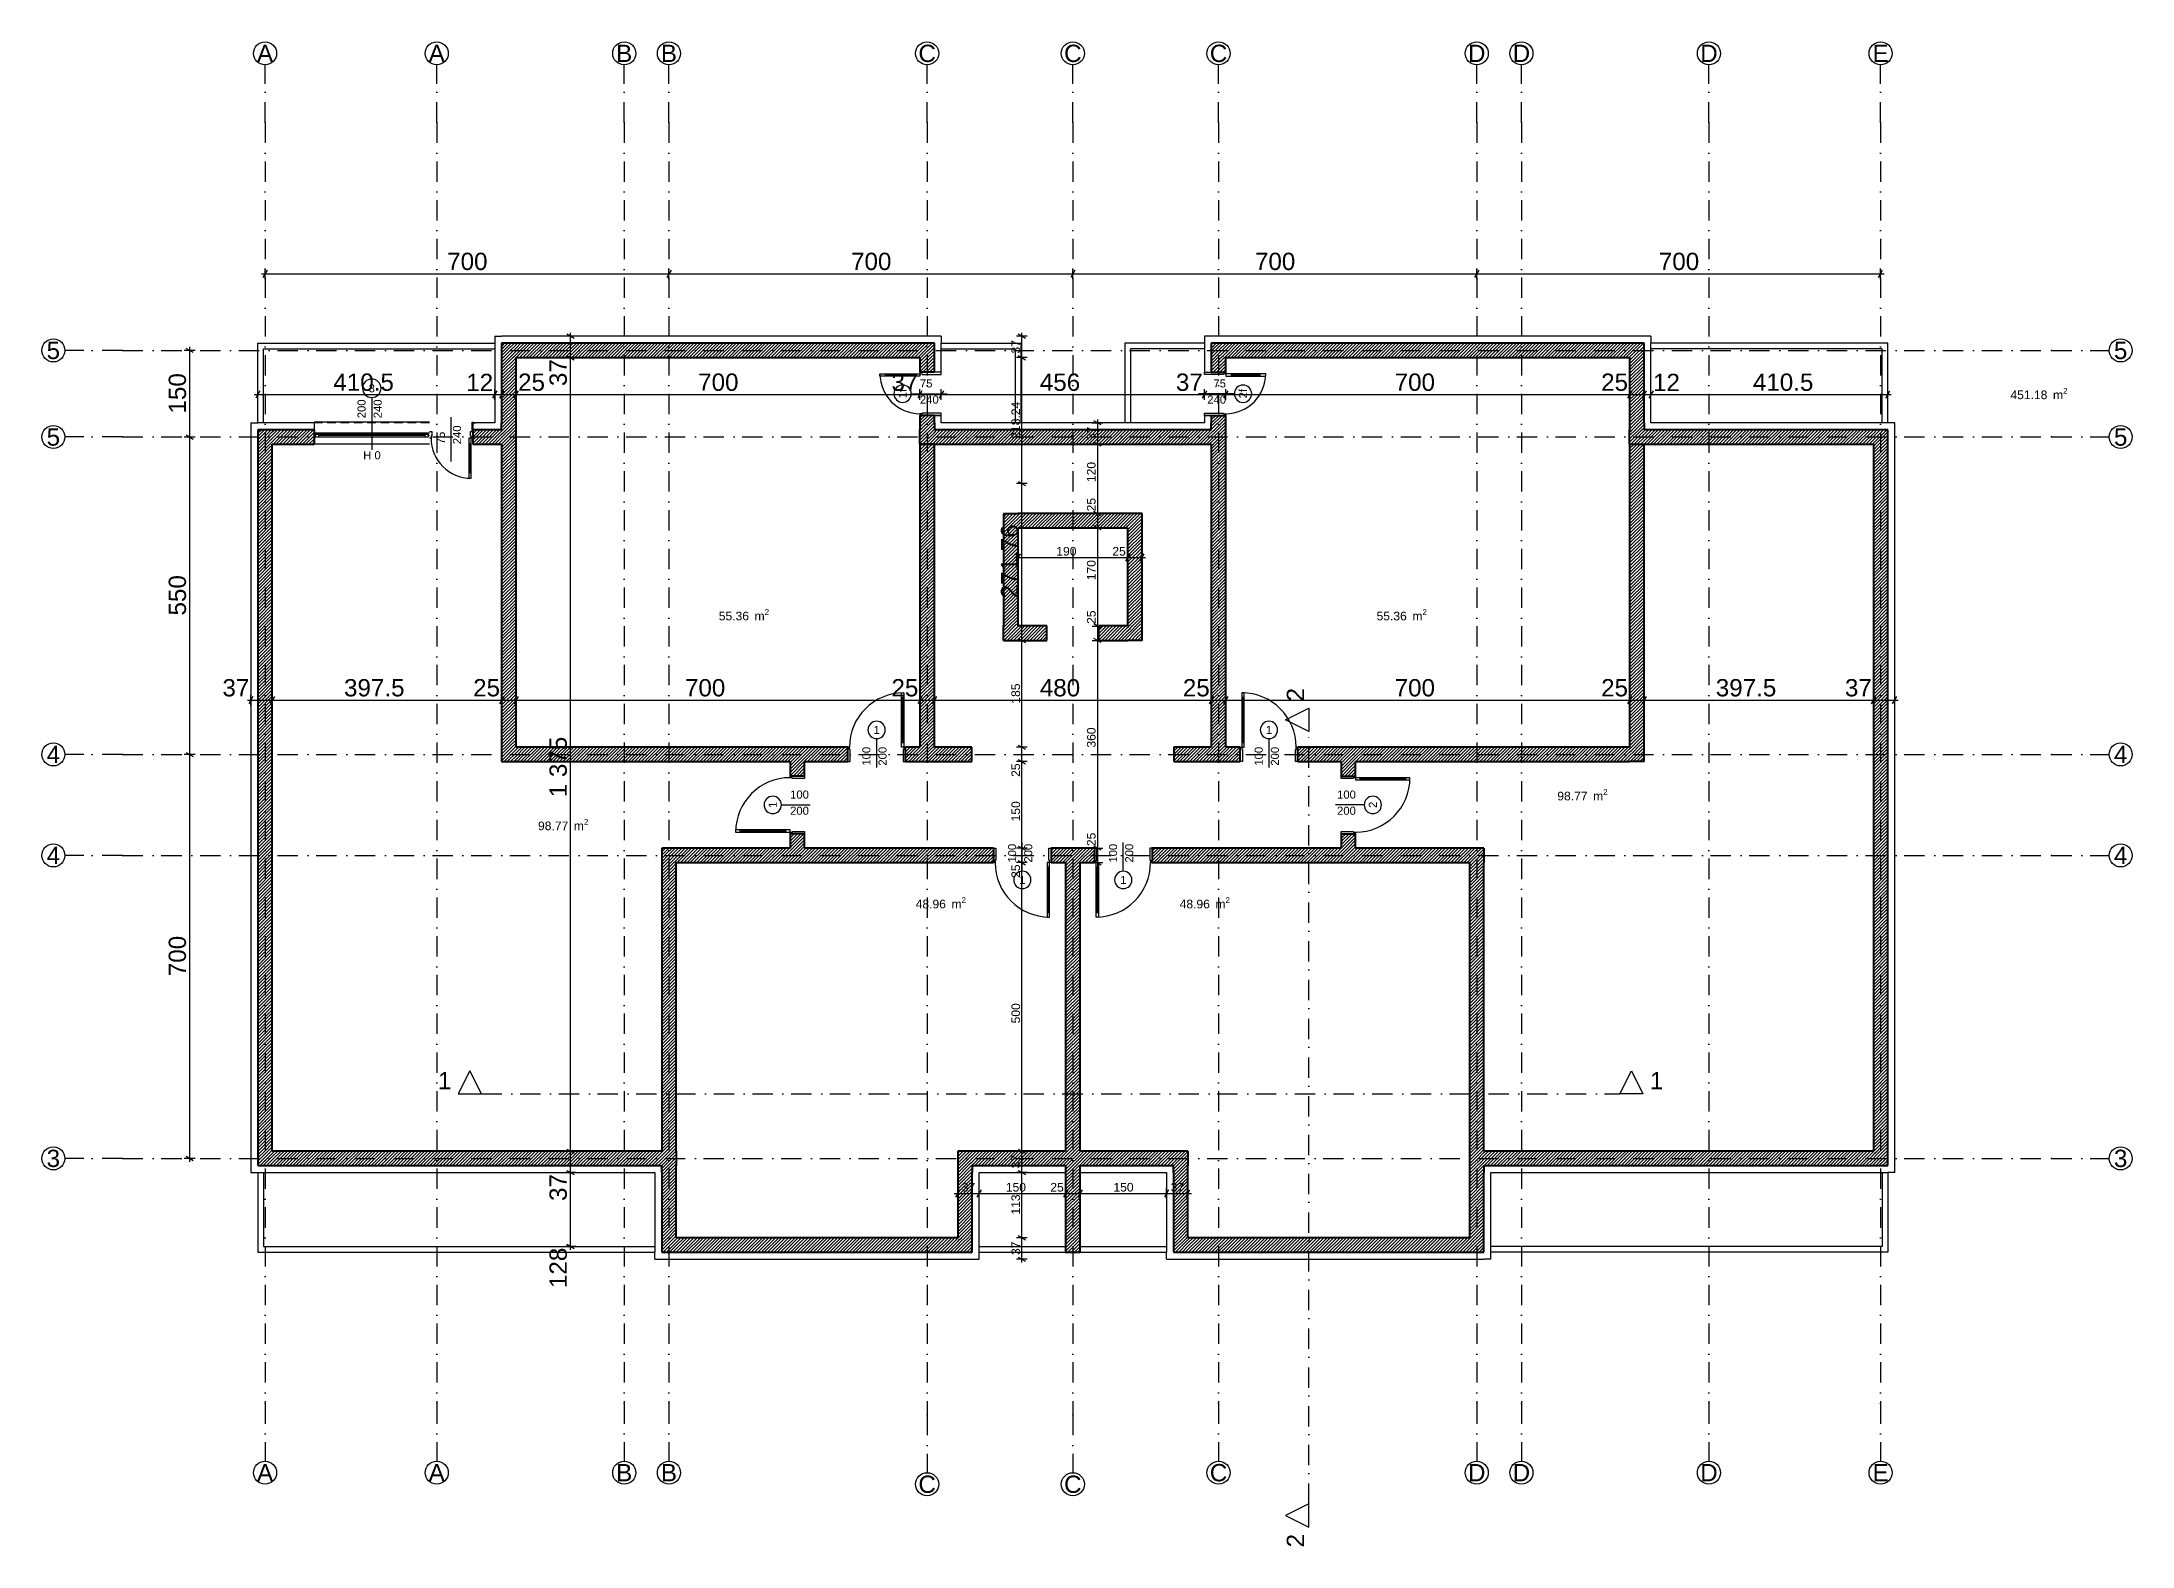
# Model space of a CAD drawing. Header units: centimetres. Extents: x -2083 to 1540, y -695 to 1912.
import ezdxf
from ezdxf.enums import TextEntityAlignment as Align

# ---------------------------------------------------------------- set-up
doc = ezdxf.new("R2010")
doc.units = ezdxf.units.CM
doc.header["$MEASUREMENT"] = 0
doc.linetypes.add('Dashed', pattern=[23.2, 15, -8.2])
doc.linetypes.add('Dot & Dashed', pattern=[67.027776, 35.277777, -17.638888, 0, -14.111111])
for name, color, linetype in [('2D Drafting - General', 7, 'Continuous'), ('Archicad Door Markers', 7, 'Continuous'), ('Archicad Doors', 7, 'Continuous'), ('Archicad Window Markers', 7, 'Continuous'), ('Archicad Windows', 7, 'Continuous'), ('Archicad Zone Stamps', 7, 'Continuous'), ('fill', 7, 'Continuous'), ('оси', 7, 'Continuous'), ('площи', 7, 'Continuous'), ('размери', 7, 'Continuous'), ('разрези', 7, 'Continuous'), ('стени', 7, 'Continuous')]:
    doc.layers.add(name, color=color, linetype=linetype)
doc.styles.add('GENERATED_STYLE_1', font='arial.ttf')
doc.dimstyles.new('GENERATED_STYLE__1', dxfattribs={"dimtxt": 15, "dimasz": 9.5, "dimexe": 0.18, "dimexo": 0.0625, "dimgap": 0, "dimtad": 1, "dimzin": 0, "dimdsep": 46, "dimtxsty": 'GENERATED_STYLE_1', "dimblk": 'ARROWHEAD_2', "dimblk1": 'ARROWHEAD_2', "dimblk2": 'ARROWHEAD_2', "dimcen": 0.09, "dimse1": 1, "dimse2": 1, "dimclrd": 151, "dimclre": 151, "dimclrt": 7, "dimazin": 0, "dimtfac": 1, "dimtdec": 4, "dimtmove": 0, "dimatfit": 3, "dimfxl": 0, "dimtolj": 1, "dimtzin": 0, "dimarcsym": 0})
doc.dimstyles.new('GENERATED_STYLE__2', dxfattribs={"dimtxt": 15, "dimasz": 9.5, "dimexe": 0.18, "dimexo": 0.0625, "dimgap": 0, "dimtad": 1, "dimtih": 1, "dimtoh": 1, "dimzin": 0, "dimdsep": 46, "dimtxsty": 'GENERATED_STYLE_1', "dimblk": 'ARROWHEAD_2', "dimblk1": 'ARROWHEAD_2', "dimblk2": 'ARROWHEAD_2', "dimcen": 0.09, "dimse1": 1, "dimse2": 1, "dimclrd": 151, "dimclre": 151, "dimclrt": 7, "dimazin": 0, "dimtfac": 1, "dimtdec": 4, "dimtmove": 0, "dimatfit": 3, "dimfxl": 0, "dimtolj": 1, "dimtzin": 0, "dimarcsym": 0})
doc.dimstyles.new('GENERATED_STYLE__3', dxfattribs={"dimtxt": 30, "dimasz": 9.5, "dimexe": 0.18, "dimexo": 0.0625, "dimgap": 0, "dimtad": 1, "dimzin": 0, "dimdsep": 46, "dimtxsty": 'GENERATED_STYLE_1', "dimblk": 'ARROWHEAD_2', "dimblk1": 'ARROWHEAD_2', "dimblk2": 'ARROWHEAD_2', "dimcen": 0.09, "dimse1": 1, "dimse2": 1, "dimclrd": 151, "dimclre": 151, "dimclrt": 7, "dimazin": 0, "dimtfac": 1, "dimtdec": 4, "dimtmove": 0, "dimatfit": 3, "dimfxl": 0, "dimtolj": 1, "dimtzin": 0, "dimarcsym": 0})
doc.dimstyles.new('GENERATED_STYLE__4', dxfattribs={"dimtxt": 30, "dimasz": 9.5, "dimexe": 0.18, "dimexo": 0.0625, "dimgap": 0, "dimtad": 1, "dimtih": 1, "dimtoh": 1, "dimzin": 0, "dimdsep": 46, "dimtxsty": 'GENERATED_STYLE_1', "dimblk": 'ARROWHEAD_2', "dimblk1": 'ARROWHEAD_2', "dimblk2": 'ARROWHEAD_2', "dimcen": 0.09, "dimse1": 1, "dimse2": 1, "dimclrd": 151, "dimclre": 151, "dimclrt": 7, "dimazin": 0, "dimtfac": 1, "dimtdec": 4, "dimtmove": 0, "dimatfit": 3, "dimfxl": 0, "dimtolj": 1, "dimtzin": 0, "dimarcsym": 0})
pattern_1 = [(45, (0, 0), (-2.828427, 2.828427), [])]

msp = doc.modelspace()

# ---------------------------------------------------------------- texts
at = {"layer": 'разрези', "color": 5, "lineweight": 13, "char_height": 30, "rotation": 90, "style": 'GENERATED_STYLE_1'}
for s, insert, attachment_point in [('\\A1;{\\pql;\\pt0;\\fArial|b0|i0|c204|p0;\\W1.000000;2}', (104.981, 768.657), 7), ('\\A1;{\\pqr;\\pt0;\\fArial|b0|i0|c204|p0;\\W1.000000;2}', (104.981, -673.99), 9)]:
    msp.add_mtext(s, dxfattribs=dict(at, insert=insert, attachment_point=attachment_point))
at = {"layer": 'разрези', "color": 5, "lineweight": 13, "char_height": 30, "style": 'GENERATED_STYLE_1'}
for s, insert, attachment_point in [('\\A1;{\\pqr;\\pt0;\\fArial|b0|i0|c204|p0;\\W1.000000;1}', (-1372.905, 96.477), 9), ('\\A1;{\\pql;\\pt0;\\fArial|b0|i0|c204|p0;\\W1.000000;1}', (704.357, 96.477), 7)]:
    msp.add_mtext(s, dxfattribs=dict(at, insert=insert, attachment_point=attachment_point))

# ---------------------------------------------------------------- blocks, each defined once
blk = doc.blocks.new('квадратура_3_1', base_point=(1378.7, 1303.7))
at = {"layer": 'Archicad Zone Stamps', "color": 150, "lineweight": 13, "insert": (1378.7, 1311.8), "char_height": 15, "attachment_point": 2, "style": 'GENERATED_STYLE_1'}
blk.add_mtext('\\A1;{\\pqc;\\pt0,50;\\fArial|b0|i0|c204|p0;\\W1.000000;451.18\\fArial|b0|i0|c204|p0;\\W1.000000;\\A1{\\H.66x;\\S^  ;}\\fArial|b0|i0|c204|p0;\\W1.000000; m\\fArial|b0|i0|c204|p0;\\W1.000000;\\A1{\\H.66x;\\S2^  ;}}', dxfattribs=at)
blk = doc.blocks.new('квадратура_4_2', base_point=(-524.5, 421.2))
at = {"layer": 'Archicad Zone Stamps', "color": 150, "lineweight": 13, "insert": (-524.5, 429.4), "char_height": 15, "attachment_point": 2, "style": 'GENERATED_STYLE_1'}
blk.add_mtext('\\A1;{\\pqc;\\pt0,50;\\fArial|b0|i0|c204|p0;\\W1.000000;48.96\\fArial|b0|i0|c204|p0;\\W1.000000;\\A1{\\H.66x;\\S^  ;}\\fArial|b0|i0|c204|p0;\\W1.000000; m\\fArial|b0|i0|c204|p0;\\W1.000000;\\A1{\\H.66x;\\S2^  ;}}', dxfattribs=at)
blk = doc.blocks.new('квадратура_4_3', base_point=(-67, 421.2))
at = {"layer": 'Archicad Zone Stamps', "color": 150, "lineweight": 13, "insert": (-67, 429.4), "char_height": 15, "attachment_point": 2, "style": 'GENERATED_STYLE_1'}
blk.add_mtext('\\A1;{\\pqc;\\pt0,50;\\fArial|b0|i0|c204|p0;\\W1.000000;48.96\\fArial|b0|i0|c204|p0;\\W1.000000;\\A1{\\H.66x;\\S^  ;}\\fArial|b0|i0|c204|p0;\\W1.000000; m\\fArial|b0|i0|c204|p0;\\W1.000000;\\A1{\\H.66x;\\S2^  ;}}', dxfattribs=at)
blk = doc.blocks.new('квадратура_4_4', base_point=(274.3, 920.4))
at = {"layer": 'Archicad Zone Stamps', "color": 150, "lineweight": 13, "insert": (274.3, 928.5), "char_height": 15, "attachment_point": 2, "style": 'GENERATED_STYLE_1'}
blk.add_mtext('\\A1;{\\pqc;\\pt0,50;\\fArial|b0|i0|c204|p0;\\W1.000000;55.36\\fArial|b0|i0|c204|p0;\\W1.000000;\\A1{\\H.66x;\\S^  ;}\\fArial|b0|i0|c204|p0;\\W1.000000; m\\fArial|b0|i0|c204|p0;\\W1.000000;\\A1{\\H.66x;\\S2^  ;}}', dxfattribs=at)
blk = doc.blocks.new('квадратура_5_5', base_point=(587.5, 608.3))
at = {"layer": 'Archicad Zone Stamps', "color": 150, "lineweight": 13, "insert": (587.5, 616.5), "char_height": 15, "attachment_point": 2, "style": 'GENERATED_STYLE_1'}
blk.add_mtext('\\A1;{\\pqc;\\pt0,50;\\fArial|b0|i0|c204|p0;\\W1.000000;98.77\\fArial|b0|i0|c204|p0;\\W1.000000;\\A1{\\H.66x;\\S^  ;}\\fArial|b0|i0|c204|p0;\\W1.000000; m\\fArial|b0|i0|c204|p0;\\W1.000000;\\A1{\\H.66x;\\S2^  ;}}', dxfattribs=at)
blk = doc.blocks.new('квадратура_5_6', base_point=(-1179.1, 556.8))
at = {"layer": 'Archicad Zone Stamps', "color": 150, "lineweight": 13, "insert": (-1179.1, 564.9), "char_height": 15, "attachment_point": 2, "style": 'GENERATED_STYLE_1'}
blk.add_mtext('\\A1;{\\pqc;\\pt0,50;\\fArial|b0|i0|c204|p0;\\W1.000000;98.77\\fArial|b0|i0|c204|p0;\\W1.000000;\\A1{\\H.66x;\\S^  ;}\\fArial|b0|i0|c204|p0;\\W1.000000; m\\fArial|b0|i0|c204|p0;\\W1.000000;\\A1{\\H.66x;\\S2^  ;}}', dxfattribs=at)
blk = doc.blocks.new('квадратура_4_7', base_point=(-865.8, 920.4))
at = {"layer": 'Archicad Zone Stamps', "color": 150, "lineweight": 13, "insert": (-865.8, 928.5), "char_height": 15, "attachment_point": 2, "style": 'GENERATED_STYLE_1'}
blk.add_mtext('\\A1;{\\pqc;\\pt0,50;\\fArial|b0|i0|c204|p0;\\W1.000000;55.36\\fArial|b0|i0|c204|p0;\\W1.000000;\\A1{\\H.66x;\\S^  ;}\\fArial|b0|i0|c204|p0;\\W1.000000; m\\fArial|b0|i0|c204|p0;\\W1.000000;\\A1{\\H.66x;\\S2^  ;}}', dxfattribs=at)
blk = doc.blocks.new('Rectangular Door Opening 27[1]')
at = {"layer": 'Archicad Doors', "color": 7, "linetype": 'Continuous', "lineweight": 30}
for p, q in [((-340.8, 874.3), (-340.8, 899.3)), ((-250.8, 874.3), (-250.8, 899.3))]:
    blk.add_line(p, q, dxfattribs=at)
blk = doc.blocks.new('W Marker 27[1]', base_point=(-1510.8, 1214.3))
at = {"layer": 'Archicad Window Markers', "color": 7, "linetype": 'Continuous', "lineweight": 5}
blk.add_line((-1510.8, 1295.3), (-1510.8, 1204.3), dxfattribs=at)
for start, end in [(0, 180), (180, 0)]:
    blk.add_arc((-1510.8, 1311.3), 16, start, end, dxfattribs=at)
at = {"layer": 'Archicad Window Markers', "color": 7, "lineweight": 5, "char_height": 14, "attachment_point": 7, "style": 'GENERATED_STYLE_1'}
for s, insert in [('\\A1;{\\pql;\\pt0;\\fArial|b0|i0|c204|p0;\\W1.000000;3\\fArial|b0|i0|c204|p0;\\W1.000000;\\fArial|b0|i0|c204|p0;\\W1.000000;\\fArial|b0|i0|c204|p0;\\W1.000000;}', (-1516.1, 1304.1)), ('\\A1;{\\pql;\\pt0;\\fArial|b0|i0|c204|p0;\\W1.000000;H 0\\fArial|b0|i0|c204|p0;\\W1.000000;\\A1{\\H.66x;\\S^  ;}\\fArial|b0|i0|c204|p0;\\W1.000000;\\fArial|b0|i0|c204|p0;\\W1.000000;}', (-1525.7, 1184.1))]:
    blk.add_mtext(s, dxfattribs=dict(at, insert=insert))
at = {"layer": 'Archicad Window Markers', "color": 7, "lineweight": 5, "char_height": 14, "attachment_point": 7, "rotation": 90, "style": 'GENERATED_STYLE_1'}
for s, insert in [('\\A1;{\\pql;\\pt0;\\fArial|b0|i0|c204|p0;\\W1.000000;200\\fArial|b0|i0|c204|p0;\\W1.000000;\\A1{\\H.66x;\\S^  ;}\\fArial|b0|i0|c204|p0;\\W1.000000;\\fArial|b0|i0|c204|p0;\\W1.000000;}', (-1517.5, 1259.3)), ('\\A1;{\\pql;\\pt0;\\fArial|b0|i0|c204|p0;\\W1.000000;240\\fArial|b0|i0|c204|p0;\\W1.000000;\\A1{\\H.66x;\\S^  ;}\\fArial|b0|i0|c204|p0;\\W1.000000;\\fArial|b0|i0|c204|p0;\\W1.000000;}', (-1489.5, 1259.3))]:
    blk.add_mtext(s, dxfattribs=dict(at, insert=insert))
blk = doc.blocks.new('Window 27[1]')
at = {"layer": 'Archicad Windows', "color": 30, "linetype": 'Continuous', "lineweight": 20}
for q in [(-1619.8, 1251.3), (-1619.8, 1251.3), (-1610.8, 1239.3), (-1610.8, 1239.3), (-1610.8, 1239.3)]:
    blk.add_line((-1610.8, 1251.3), q, dxfattribs=at)
at = {"layer": 'Archicad Windows', "color": 30, "linetype": 'Continuous', "lineweight": 5}
for p, q in [((-1610.8, 1252.3), (-1610.8, 1234.3)), ((-1609.8, 1252.3), (-1610.8, 1252.3)), ((-1610.8, 1234.3), (-1609.8, 1234.3)), ((-1610.8, 1234.3), (-1605.8, 1234.3)), ((-1410.8, 1252.3), (-1609.8, 1252.3)), ((-1609.8, 1234.3), (-1609.8, 1252.3)), ((-1605.8, 1231.8), (-1608.3, 1231.8)), ((-1608.3, 1231.8), (-1608.3, 1229.3)), ((-1608.3, 1231.8), (-1603.3, 1231.8)), ((-1608.3, 1226.8), (-1608.3, 1231.8)), ((-1605.8, 1234.3), (-1605.8, 1231.8)), ((-1605.8, 1234.3), (-1415.8, 1234.3)), ((-1603.3, 1231.8), (-1603.3, 1226.8)), ((-1603.3, 1231.8), (-1418.3, 1231.8)), ((-1418.3, 1226.8), (-1418.3, 1231.8)), ((-1418.3, 1231.8), (-1413.3, 1231.8)), ((-1415.8, 1231.8), (-1415.8, 1234.3)), ((-1415.8, 1234.3), (-1410.8, 1234.3)), ((-1413.3, 1231.8), (-1415.8, 1231.8)), ((-1413.3, 1229.3), (-1413.3, 1231.8)), ((-1413.3, 1231.8), (-1413.3, 1226.8)), ((-1608.3, 1229.3), (-1610.8, 1229.3)), ((-1410.8, 1214.3), (-1610.8, 1214.3)), ((-1603.3, 1226.8), (-1608.3, 1226.8)), ((-1418.3, 1229.3), (-1603.3, 1229.3)), ((-1418.3, 1226.8), (-1603.3, 1226.8)), ((-1418.3, 1226.8), (-1603.3, 1226.8)), ((-1413.3, 1226.8), (-1418.3, 1226.8)), ((-1410.8, 1229.3), (-1413.3, 1229.3))]:
    blk.add_line(p, q, dxfattribs=at)
at = {"layer": 'Archicad Windows', "color": 30, "linetype": 'Dashed', "lineweight": 5}
blk.add_line((-1410.8, 1251.3), (-1610.8, 1251.3), dxfattribs=at)
at = {"layer": 'Archicad Windows', "color": 7, "linetype": 'Continuous', "lineweight": 30}
for p, q in [((-1610.8, 1239.3), (-1610.8, 1234.3)), ((-1610.8, 1239.3), (-1610.8, 1234.3)), ((-1610.8, 1239.3), (-1610.8, 1234.3)), ((-1610.8, 1234.3), (-1610.8, 1229.3)), ((-1610.8, 1234.3), (-1610.8, 1229.3)), ((-1610.8, 1229.3), (-1610.8, 1214.3))]:
    blk.add_line(p, q, dxfattribs=at)
at = {"layer": 'Archicad Window Markers', "color": 7, "lineweight": 5}
blk.add_blockref('W Marker 27[1]', (-1510.8, 1214.3), dxfattribs=at)
blk = doc.blocks.new('D Marker 27[2]', base_point=(-1373.3, 1214.3))
at = {"layer": 'Archicad Door Markers', "color": 7, "linetype": 'Continuous', "lineweight": 5}
blk.add_line((-1373.3, 1184.3), (-1373.3, 1261.3), dxfattribs=at)
at = {"layer": 'Archicad Door Markers', "color": 7, "lineweight": 5, "char_height": 14, "attachment_point": 7, "rotation": 90, "style": 'GENERATED_STYLE_1'}
for s, insert in [('\\A1;{\\pql;\\pt0;\\fArial|b0|i0|c204|p0;\\W1.000000;75\\fArial|b0|i0|c204|p0;\\W1.000000;\\A1{\\H.66x;\\S^  ;}\\fArial|b0|i0|c204|p0;\\W1.000000;\\fArial|b0|i0|c204|p0;\\W1.000000;}', (-1380, 1214.3)), ('\\A1;{\\pql;\\pt0;\\fArial|b0|i0|c204|p0;\\W1.000000;240\\fArial|b0|i0|c204|p0;\\W1.000000;\\A1{\\H.66x;\\S^  ;}\\fArial|b0|i0|c204|p0;\\W1.000000;\\fArial|b0|i0|c204|p0;\\W1.000000;}', (-1352, 1214.3))]:
    blk.add_mtext(s, dxfattribs=dict(at, insert=insert))
blk = doc.blocks.new('Door 27[2]')
at = {"layer": 'Archicad Doors', "color": 30, "linetype": 'Continuous', "lineweight": 5}
for p, q in [((-1410.8, 1236.3), (-1406.8, 1236.3)), ((-1406.8, 1236.3), (-1406.8, 1228.8)), ((-1339.8, 1228.8), (-1339.8, 1236.3)), ((-1339.8, 1236.3), (-1335.8, 1236.3)), ((-1336.8, 1236.3), (-1336.8, 1252.3)), ((-1336.8, 1252.3), (-1335.8, 1252.3)), ((-1335.8, 1236.3), (-1336.8, 1236.3)), ((-1335.8, 1252.3), (-1335.8, 1236.3)), ((-1335.8, 1236.3), (-1335.8, 1224.8)), ((-1408, 1224.8), (-1410.8, 1224.8)), ((-1406.8, 1228.8), (-1408, 1228.8)), ((-1408, 1228.8), (-1408, 1224.8)), ((-1342.6, 1224.8), (-1342.6, 1214.8)), ((-1338.6, 1224.8), (-1342.6, 1224.8)), ((-1342.6, 1214.8), (-1338.6, 1214.8)), ((-1340.6, 1165.4), (-1340.6, 1214.8)), ((-1338.6, 1228.8), (-1339.8, 1228.8)), ((-1338.6, 1224.8), (-1338.6, 1228.8)), ((-1335.8, 1224.8), (-1338.6, 1224.8)), ((-1338.6, 1214.8), (-1338.6, 1224.8)), ((-1338.6, 1165.4), (-1342.6, 1165.4)), ((-1342.6, 1165.4), (-1342.6, 1155.4)), ((-1338.6, 1155.4), (-1338.6, 1165.4)), ((-1342.6, 1155.4), (-1338.6, 1155.4))]:
    blk.add_line(p, q, dxfattribs=at)
at = {"layer": 'Archicad Doors', "color": 30, "linetype": 'Continuous', "lineweight": 20}
for q in [(-1335.8, 1239.3), (-1335.8, 1239.3), (-1335.8, 1239.3), (-1330.8, 1251.3), (-1330.8, 1251.3)]:
    blk.add_line((-1335.8, 1251.3), q, dxfattribs=at)
at = {"layer": 'Archicad Doors', "color": 7, "linetype": 'Continuous', "lineweight": 30}
for p, q in [((-1335.8, 1239.3), (-1335.8, 1236.3)), ((-1335.8, 1239.3), (-1335.8, 1236.3)), ((-1335.8, 1239.3), (-1335.8, 1236.3)), ((-1335.8, 1236.3), (-1335.8, 1224.8)), ((-1335.8, 1236.3), (-1335.8, 1224.8)), ((-1335.8, 1224.8), (-1335.8, 1214.3))]:
    blk.add_line(p, q, dxfattribs=at)
at = {"layer": 'Archicad Doors', "color": 30, "linetype": 'Continuous', "lineweight": 5, "flags": 128}
for points in [[(-1340.6, 1165.4), (-1340.6, 1214.8), (-1342.6, 1214.8), (-1342.6, 1165.4)], [(-1338.6, 1165.4), (-1338.6, 1214.8), (-1340.6, 1214.8), (-1340.6, 1165.4)]]:
    blk.add_lwpolyline(points, close=True, dxfattribs=at)
at = {"layer": 'Archicad Doors', "color": 7, "linetype": 'Continuous', "lineweight": 5}
blk.add_arc((-1338.6, 1224.8), 69.4, 180, 270, dxfattribs=at)
at = {"layer": 'Archicad Door Markers', "color": 7, "lineweight": 5}
blk.add_blockref('D Marker 27[2]', (-1373.3, 1214.3), dxfattribs=at)
blk = doc.blocks.new('D Marker 27[3]', base_point=(-208.3, 514.3))
at = {"layer": 'Archicad Door Markers', "color": 7, "linetype": 'Continuous', "lineweight": 5}
blk.add_line((-208.3, 474.3), (-208.3, 524.3), dxfattribs=at)
at = {"layer": 'Archicad Door Markers', "color": 7, "linetype": 'Continuous', "lineweight": 5, "flags": 128}
blk.add_lwpolyline([(-223.3, 459.3, 1), (-193.3, 459.3, 1)], format="xyb", close=True, dxfattribs=at)
at = {"layer": 'Archicad Door Markers', "color": 7, "lineweight": 5, "char_height": 14, "attachment_point": 7, "rotation": 90, "style": 'GENERATED_STYLE_1'}
for s, insert in [('\\A1;{\\pql;\\pt0;\\fArial|b0|i0|c204|p0;\\W1.000000;100\\fArial|b0|i0|c204|p0;\\W1.000000;\\A1{\\H.66x;\\S^  ;}\\fArial|b0|i0|c204|p0;\\W1.000000;\\fArial|b0|i0|c204|p0;\\W1.000000;}', (-215, 489.3)), ('\\A1;{\\pql;\\pt0;\\fArial|b0|i0|c204|p0;\\W1.000000;200\\fArial|b0|i0|c204|p0;\\W1.000000;\\A1{\\H.66x;\\S^  ;}\\fArial|b0|i0|c204|p0;\\W1.000000;\\fArial|b0|i0|c204|p0;\\W1.000000;}', (-187, 489.3))]:
    blk.add_mtext(s, dxfattribs=dict(at, insert=insert))
at = {"layer": 'Archicad Door Markers', "color": 7, "lineweight": 5, "insert": (-213.6, 452.3), "char_height": 14, "attachment_point": 7, "style": 'GENERATED_STYLE_1'}
blk.add_mtext('\\A1;{\\pql;\\pt0;\\fArial|b0|i0|c204|p0;\\W1.000000;1\\fArial|b0|i0|c204|p0;\\W1.000000;\\fArial|b0|i0|c204|p0;\\W1.000000;\\fArial|b0|i0|c204|p0;\\W1.000000;}', dxfattribs=at)
blk = doc.blocks.new('Door 27[3]')
at = {"layer": 'Archicad Doors', "color": 30, "linetype": 'Continuous', "lineweight": 5}
for p, q in [((-258.3, 514.3), (-258.3, 489.3)), ((-254.3, 514.3), (-258.3, 514.3)), ((-254.3, 493.3), (-254.3, 514.3)), ((-162.3, 514.3), (-162.3, 493.3)), ((-158.3, 514.3), (-162.3, 514.3)), ((-158.3, 489.3), (-158.3, 514.3)), ((-258.3, 489.3), (-255.5, 489.3)), ((-255.5, 489.3), (-255.5, 493.3)), ((-255.5, 493.3), (-254.3, 493.3)), ((-255.5, 481.3), (-255.5, 489.3)), ((-255.5, 489.3), (-251.5, 489.3)), ((-251.5, 481.3), (-255.5, 481.3)), ((-253.5, 402.9), (-253.5, 481.3)), ((-251.5, 489.3), (-251.5, 481.3)), ((-162.3, 493.3), (-161.1, 493.3)), ((-161.1, 493.3), (-161.1, 489.3)), ((-161.1, 489.3), (-158.3, 489.3)), ((-255.5, 394.9), (-255.5, 402.9)), ((-255.5, 402.9), (-251.5, 402.9)), ((-251.5, 402.9), (-251.5, 394.9)), ((-251.5, 394.9), (-255.5, 394.9))]:
    blk.add_line(p, q, dxfattribs=at)
at = {"layer": 'Archicad Doors', "color": 7, "linetype": 'Continuous', "lineweight": 30}
for p, q in [((-258.3, 514.3), (-258.3, 489.3)), ((-258.3, 514.3), (-258.3, 489.3)), ((-158.3, 514.3), (-158.3, 489.3)), ((-158.3, 514.3), (-158.3, 489.3))]:
    blk.add_line(p, q, dxfattribs=at)
at = {"layer": 'Archicad Doors', "color": 30, "linetype": 'Continuous', "lineweight": 5, "flags": 128}
for points in [[(-255.5, 402.9), (-255.5, 481.3), (-253.5, 481.3), (-253.5, 402.9)], [(-253.5, 402.9), (-253.5, 481.3), (-251.5, 481.3), (-251.5, 402.9)]]:
    blk.add_lwpolyline(points, close=True, dxfattribs=at)
at = {"layer": 'Archicad Doors', "color": 7, "linetype": 'Continuous', "lineweight": 5}
blk.add_arc((-255.5, 489.3), 94.4, 270, 0, dxfattribs=at)
at = {"layer": 'Archicad Door Markers', "color": 7, "lineweight": 5}
blk.add_blockref('D Marker 27[3]', (-208.3, 514.3), dxfattribs=at)
blk = doc.blocks.new('D Marker 27[4]', base_point=(-383.3, 514.3))
at = {"layer": 'Archicad Door Markers', "color": 7, "linetype": 'Continuous', "lineweight": 5}
blk.add_line((-383.3, 474.3), (-383.3, 524.3), dxfattribs=at)
at = {"layer": 'Archicad Door Markers', "color": 7, "linetype": 'Continuous', "lineweight": 5, "flags": 128}
blk.add_lwpolyline([(-398.3, 459.3, 1), (-368.3, 459.3, 1)], format="xyb", close=True, dxfattribs=at)
at = {"layer": 'Archicad Door Markers', "color": 7, "lineweight": 5, "char_height": 14, "attachment_point": 7, "rotation": 90, "style": 'GENERATED_STYLE_1'}
for s, insert in [('\\A1;{\\pql;\\pt0;\\fArial|b0|i0|c204|p0;\\W1.000000;100\\fArial|b0|i0|c204|p0;\\W1.000000;\\A1{\\H.66x;\\S^  ;}\\fArial|b0|i0|c204|p0;\\W1.000000;\\fArial|b0|i0|c204|p0;\\W1.000000;}', (-390, 489.3)), ('\\A1;{\\pql;\\pt0;\\fArial|b0|i0|c204|p0;\\W1.000000;200\\fArial|b0|i0|c204|p0;\\W1.000000;\\A1{\\H.66x;\\S^  ;}\\fArial|b0|i0|c204|p0;\\W1.000000;\\fArial|b0|i0|c204|p0;\\W1.000000;}', (-362, 489.3))]:
    blk.add_mtext(s, dxfattribs=dict(at, insert=insert))
at = {"layer": 'Archicad Door Markers', "color": 7, "lineweight": 5, "insert": (-388.6, 452.3), "char_height": 14, "attachment_point": 7, "style": 'GENERATED_STYLE_1'}
blk.add_mtext('\\A1;{\\pql;\\pt0;\\fArial|b0|i0|c204|p0;\\W1.000000;1\\fArial|b0|i0|c204|p0;\\W1.000000;\\fArial|b0|i0|c204|p0;\\W1.000000;\\fArial|b0|i0|c204|p0;\\W1.000000;}', dxfattribs=at)
blk = doc.blocks.new('Door 27[4]')
at = {"layer": 'Archicad Doors', "color": 30, "linetype": 'Continuous', "lineweight": 5}
for p, q in [((-433.3, 489.3), (-433.3, 514.3)), ((-433.3, 514.3), (-429.3, 514.3)), ((-429.3, 514.3), (-429.3, 493.3)), ((-337.3, 493.3), (-337.3, 514.3)), ((-337.3, 514.3), (-333.3, 514.3)), ((-333.3, 514.3), (-333.3, 489.3)), ((-430.5, 489.3), (-433.3, 489.3)), ((-429.3, 493.3), (-430.5, 493.3)), ((-430.5, 493.3), (-430.5, 489.3)), ((-340.1, 489.3), (-340.1, 481.3)), ((-336.1, 489.3), (-340.1, 489.3)), ((-340.1, 481.3), (-336.1, 481.3)), ((-338.1, 402.9), (-338.1, 481.3)), ((-336.1, 493.3), (-337.3, 493.3)), ((-336.1, 489.3), (-336.1, 493.3)), ((-333.3, 489.3), (-336.1, 489.3)), ((-336.1, 481.3), (-336.1, 489.3)), ((-336.1, 402.9), (-340.1, 402.9)), ((-340.1, 402.9), (-340.1, 394.9)), ((-336.1, 394.9), (-336.1, 402.9)), ((-340.1, 394.9), (-336.1, 394.9))]:
    blk.add_line(p, q, dxfattribs=at)
at = {"layer": 'Archicad Doors', "color": 7, "linetype": 'Continuous', "lineweight": 30}
for p, q in [((-433.3, 514.3), (-433.3, 489.3)), ((-433.3, 514.3), (-433.3, 489.3)), ((-333.3, 514.3), (-333.3, 489.3)), ((-333.3, 514.3), (-333.3, 489.3))]:
    blk.add_line(p, q, dxfattribs=at)
at = {"layer": 'Archicad Doors', "color": 30, "linetype": 'Continuous', "lineweight": 5, "flags": 128}
for points in [[(-338.1, 402.9), (-338.1, 481.3), (-340.1, 481.3), (-340.1, 402.9)], [(-336.1, 402.9), (-336.1, 481.3), (-338.1, 481.3), (-338.1, 402.9)]]:
    blk.add_lwpolyline(points, close=True, dxfattribs=at)
at = {"layer": 'Archicad Doors', "color": 7, "linetype": 'Continuous', "lineweight": 5}
blk.add_arc((-336.1, 489.3), 94.4, 180, 270, dxfattribs=at)
at = {"layer": 'Archicad Door Markers', "color": 7, "lineweight": 5}
blk.add_blockref('D Marker 27[4]', (-383.3, 514.3), dxfattribs=at)
blk = doc.blocks.new('D Marker 27[5]', base_point=(-635.8, 689.3))
at = {"layer": 'Archicad Door Markers', "color": 7, "linetype": 'Continuous', "lineweight": 5}
blk.add_line((-635.8, 704.3), (-635.8, 654.3), dxfattribs=at)
at = {"layer": 'Archicad Door Markers', "color": 7, "linetype": 'Continuous', "lineweight": 5, "flags": 128}
blk.add_lwpolyline([(-620.8, 719.3, 1), (-650.8, 719.3, 1)], format="xyb", close=True, dxfattribs=at)
at = {"layer": 'Archicad Door Markers', "color": 7, "lineweight": 5, "insert": (-641.1, 712.3), "char_height": 14, "attachment_point": 7, "style": 'GENERATED_STYLE_1'}
blk.add_mtext('\\A1;{\\pql;\\pt0;\\fArial|b0|i0|c204|p0;\\W1.000000;1\\fArial|b0|i0|c204|p0;\\W1.000000;\\fArial|b0|i0|c204|p0;\\W1.000000;\\fArial|b0|i0|c204|p0;\\W1.000000;}', dxfattribs=at)
at = {"layer": 'Archicad Door Markers', "color": 7, "lineweight": 5, "char_height": 14, "attachment_point": 7, "rotation": 90, "style": 'GENERATED_STYLE_1'}
for s, insert in [('\\A1;{\\pql;\\pt0;\\fArial|b0|i0|c204|p0;\\W1.000000;100\\fArial|b0|i0|c204|p0;\\W1.000000;\\A1{\\H.66x;\\S^  ;}\\fArial|b0|i0|c204|p0;\\W1.000000;\\fArial|b0|i0|c204|p0;\\W1.000000;}', (-642.5, 657.3)), ('\\A1;{\\pql;\\pt0;\\fArial|b0|i0|c204|p0;\\W1.000000;200\\fArial|b0|i0|c204|p0;\\W1.000000;\\A1{\\H.66x;\\S^  ;}\\fArial|b0|i0|c204|p0;\\W1.000000;\\fArial|b0|i0|c204|p0;\\W1.000000;}', (-614.5, 657.3))]:
    blk.add_mtext(s, dxfattribs=dict(at, insert=insert))
blk = doc.blocks.new('Door 27[5]')
at = {"layer": 'Archicad Doors', "color": 30, "linetype": 'Continuous', "lineweight": 5}
for p, q in [((-592.6, 775.7), (-592.6, 783.7)), ((-592.6, 783.7), (-588.6, 783.7)), ((-588.6, 775.7), (-592.6, 775.7)), ((-590.6, 775.7), (-590.6, 697.3)), ((-588.6, 783.7), (-588.6, 775.7)), ((-683, 689.3), (-685.8, 689.3)), ((-685.8, 689.3), (-685.8, 664.3)), ((-683, 685.3), (-683, 689.3)), ((-592.6, 689.3), (-592.6, 697.3)), ((-592.6, 697.3), (-588.6, 697.3)), ((-588.6, 689.3), (-592.6, 689.3)), ((-588.6, 697.3), (-588.6, 689.3)), ((-585.8, 689.3), (-588.6, 689.3)), ((-588.6, 689.3), (-588.6, 685.3)), ((-585.8, 664.3), (-585.8, 689.3)), ((-685.8, 664.3), (-681.8, 664.3)), ((-681.8, 685.3), (-683, 685.3)), ((-681.8, 664.3), (-681.8, 685.3)), ((-588.6, 685.3), (-589.8, 685.3)), ((-589.8, 685.3), (-589.8, 664.3)), ((-589.8, 664.3), (-585.8, 664.3))]:
    blk.add_line(p, q, dxfattribs=at)
at = {"layer": 'Archicad Doors', "color": 7, "linetype": 'Continuous', "lineweight": 30}
for p, q in [((-685.8, 664.3), (-685.8, 689.3)), ((-685.8, 664.3), (-685.8, 689.3)), ((-585.8, 664.3), (-585.8, 689.3)), ((-585.8, 664.3), (-585.8, 689.3))]:
    blk.add_line(p, q, dxfattribs=at)
at = {"layer": 'Archicad Doors', "color": 30, "linetype": 'Continuous', "lineweight": 5, "flags": 128}
for points in [[(-590.6, 775.7), (-590.6, 697.3), (-592.6, 697.3), (-592.6, 775.7)], [(-588.6, 775.7), (-588.6, 697.3), (-590.6, 697.3), (-590.6, 775.7)]]:
    blk.add_lwpolyline(points, close=True, dxfattribs=at)
at = {"layer": 'Archicad Doors', "color": 7, "linetype": 'Continuous', "lineweight": 5}
blk.add_arc((-588.6, 689.3), 94.4, 90, 180, dxfattribs=at)
at = {"layer": 'Archicad Door Markers', "color": 7, "lineweight": 5}
blk.add_blockref('D Marker 27[5]', (-635.8, 689.3), dxfattribs=at)
blk = doc.blocks.new('D Marker 27[6]', base_point=(-30.8, 1301.8))
at = {"layer": 'Archicad Door Markers', "color": 7, "linetype": 'Continuous', "lineweight": 5}
blk.add_line((-15.8, 1301.8), (-77.8, 1301.8), dxfattribs=at)
at = {"layer": 'Archicad Door Markers', "color": 7, "linetype": 'Continuous', "lineweight": 5, "flags": 128}
blk.add_lwpolyline([(-0.8, 1286.8, 1), (-0.8, 1316.8, 1)], format="xyb", close=True, dxfattribs=at)
at = {"layer": 'Archicad Door Markers', "color": 7, "lineweight": 5, "char_height": 14, "attachment_point": 7, "style": 'GENERATED_STYLE_1'}
for s, insert in [('\\A1;{\\pql;\\pt0;\\fArial|b0|i0|c204|p0;\\W1.000000;75\\fArial|b0|i0|c204|p0;\\W1.000000;\\A1{\\H.66x;\\S^  ;}\\fArial|b0|i0|c204|p0;\\W1.000000;\\fArial|b0|i0|c204|p0;\\W1.000000;}', (-52.1, 1308.6)), ('\\A1;{\\pql;\\pt0;\\fArial|b0|i0|c204|p0;\\W1.000000;240\\fArial|b0|i0|c204|p0;\\W1.000000;\\A1{\\H.66x;\\S^  ;}\\fArial|b0|i0|c204|p0;\\W1.000000;\\fArial|b0|i0|c204|p0;\\W1.000000;}', (-62.8, 1280.6))]:
    blk.add_mtext(s, dxfattribs=dict(at, insert=insert))
at = {"layer": 'Archicad Door Markers', "color": 7, "lineweight": 5, "insert": (6.2, 1293.8), "char_height": 14, "attachment_point": 7, "rotation": 90, "style": 'GENERATED_STYLE_1'}
blk.add_mtext('\\A1;{\\pql;\\pt0;\\fArial|b0|i0|c204|p0;\\W1.000000;2f\\fArial|b0|i0|c204|p0;\\W1.000000;\\fArial|b0|i0|c204|p0;\\W1.000000;\\fArial|b0|i0|c204|p0;\\W1.000000;}', dxfattribs=at)
blk = doc.blocks.new('Door 27[6]')
at = {"layer": 'Archicad Doors', "color": 30, "linetype": 'Continuous', "lineweight": 5}
for p, q in [((-67.8, 1339.3), (-30.8, 1339.3)), ((-67.8, 1335.3), (-67.8, 1339.3)), ((-34.8, 1335.3), (-67.8, 1335.3)), ((-30.8, 1336.5), (-34.8, 1336.5)), ((-34.8, 1336.5), (-34.8, 1335.3)), ((-30.8, 1339.3), (-30.8, 1336.5)), ((-20.8, 1336.5), (-30.8, 1336.5)), ((-30.8, 1336.5), (-30.8, 1332.5)), ((-30.8, 1332.5), (-20.8, 1332.5)), ((-20.8, 1332.5), (-20.8, 1336.5)), ((28.6, 1334.5), (-20.8, 1334.5)), ((38.6, 1336.5), (28.6, 1336.5)), ((28.6, 1336.5), (28.6, 1332.5)), ((28.6, 1332.5), (38.6, 1332.5)), ((38.6, 1332.5), (38.6, 1336.5)), ((-67.8, 1268.3), (-34.8, 1268.3)), ((-67.8, 1264.3), (-67.8, 1268.3)), ((-34.8, 1268.3), (-34.8, 1267.1)), ((-30.8, 1264.3), (-67.8, 1264.3)), ((-34.8, 1267.1), (-30.8, 1267.1)), ((-30.8, 1267.1), (-30.8, 1264.3))]:
    blk.add_line(p, q, dxfattribs=at)
at = {"layer": 'Archicad Doors', "color": 30, "linetype": 'Continuous', "lineweight": 20}
for p, q in [((-67.8, 1339.3), (-55.8, 1339.3)), ((-67.8, 1339.3), (-55.8, 1339.3)), ((-67.8, 1264.3), (-55.8, 1264.3)), ((-67.8, 1264.3), (-55.8, 1264.3))]:
    blk.add_line(p, q, dxfattribs=at)
at = {"layer": 'Archicad Doors', "color": 7, "linetype": 'Continuous', "lineweight": 30}
for p, q in [((-55.8, 1339.3), (-30.8, 1339.3)), ((-55.8, 1339.3), (-30.8, 1339.3)), ((-55.8, 1264.3), (-30.8, 1264.3)), ((-55.8, 1264.3), (-30.8, 1264.3))]:
    blk.add_line(p, q, dxfattribs=at)
at = {"layer": 'Archicad Doors', "color": 30, "linetype": 'Continuous', "lineweight": 5, "flags": 128}
for points in [[(28.6, 1336.5), (-20.8, 1336.5), (-20.8, 1334.5), (28.6, 1334.5)], [(28.6, 1334.5), (-20.8, 1334.5), (-20.8, 1332.5), (28.6, 1332.5)]]:
    blk.add_lwpolyline(points, close=True, dxfattribs=at)
at = {"layer": 'Archicad Doors', "color": 7, "linetype": 'Continuous', "lineweight": 5}
blk.add_arc((-30.8, 1336.5), 69.4, 270, 0, dxfattribs=at)
at = {"layer": 'Archicad Door Markers', "color": 7, "lineweight": 5}
blk.add_blockref('D Marker 27[6]', (-30.8, 1301.8), dxfattribs=at)
blk = doc.blocks.new('D Marker 27[7]', base_point=(-560.8, 1301.8))
at = {"layer": 'Archicad Door Markers', "color": 7, "linetype": 'Continuous', "lineweight": 5}
blk.add_line((-575.8, 1301.8), (-513.8, 1301.8), dxfattribs=at)
at = {"layer": 'Archicad Door Markers', "color": 7, "linetype": 'Continuous', "lineweight": 5, "flags": 128}
blk.add_lwpolyline([(-590.8, 1316.8, 1), (-590.8, 1286.8, 1)], format="xyb", close=True, dxfattribs=at)
at = {"layer": 'Archicad Door Markers', "color": 7, "lineweight": 5, "insert": (-583.8, 1293.8), "char_height": 14, "attachment_point": 7, "rotation": 90, "style": 'GENERATED_STYLE_1'}
blk.add_mtext('\\A1;{\\pql;\\pt0;\\fArial|b0|i0|c204|p0;\\W1.000000;1f\\fArial|b0|i0|c204|p0;\\W1.000000;\\fArial|b0|i0|c204|p0;\\W1.000000;\\fArial|b0|i0|c204|p0;\\W1.000000;}', dxfattribs=at)
at = {"layer": 'Archicad Door Markers', "color": 7, "lineweight": 5, "char_height": 14, "attachment_point": 7, "style": 'GENERATED_STYLE_1'}
for s, insert in [('\\A1;{\\pql;\\pt0;\\fArial|b0|i0|c204|p0;\\W1.000000;75\\fArial|b0|i0|c204|p0;\\W1.000000;\\A1{\\H.66x;\\S^  ;}\\fArial|b0|i0|c204|p0;\\W1.000000;\\fArial|b0|i0|c204|p0;\\W1.000000;}', (-560.8, 1308.6)), ('\\A1;{\\pql;\\pt0;\\fArial|b0|i0|c204|p0;\\W1.000000;240\\fArial|b0|i0|c204|p0;\\W1.000000;\\A1{\\H.66x;\\S^  ;}\\fArial|b0|i0|c204|p0;\\W1.000000;\\fArial|b0|i0|c204|p0;\\W1.000000;}', (-560.8, 1280.6))]:
    blk.add_mtext(s, dxfattribs=dict(at, insert=insert))
blk = doc.blocks.new('Door 27[7]')
at = {"layer": 'Archicad Doors', "color": 30, "linetype": 'Continuous', "lineweight": 5}
for p, q in [((-630.2, 1336.5), (-620.2, 1336.5)), ((-630.2, 1332.5), (-630.2, 1336.5)), ((-620.2, 1332.5), (-630.2, 1332.5)), ((-620.2, 1336.5), (-620.2, 1332.5)), ((-620.2, 1334.5), (-570.8, 1334.5)), ((-570.8, 1332.5), (-570.8, 1336.5)), ((-570.8, 1336.5), (-560.8, 1336.5)), ((-560.8, 1332.5), (-570.8, 1332.5)), ((-523.8, 1339.3), (-560.8, 1339.3)), ((-560.8, 1339.3), (-560.8, 1336.5)), ((-560.8, 1336.5), (-556.8, 1336.5)), ((-560.8, 1336.5), (-560.8, 1332.5)), ((-556.8, 1336.5), (-556.8, 1335.3)), ((-556.8, 1335.3), (-523.8, 1335.3)), ((-523.8, 1335.3), (-523.8, 1339.3)), ((-523.8, 1268.3), (-556.8, 1268.3)), ((-556.8, 1268.3), (-556.8, 1267.1)), ((-523.8, 1264.3), (-523.8, 1268.3)), ((-556.8, 1267.1), (-560.8, 1267.1)), ((-560.8, 1267.1), (-560.8, 1264.3)), ((-560.8, 1264.3), (-523.8, 1264.3))]:
    blk.add_line(p, q, dxfattribs=at)
at = {"layer": 'Archicad Doors', "color": 7, "linetype": 'Continuous', "lineweight": 30}
for p, q in [((-535.8, 1339.3), (-560.8, 1339.3)), ((-535.8, 1339.3), (-560.8, 1339.3)), ((-535.8, 1264.3), (-560.8, 1264.3)), ((-535.8, 1264.3), (-560.8, 1264.3))]:
    blk.add_line(p, q, dxfattribs=at)
at = {"layer": 'Archicad Doors', "color": 30, "linetype": 'Continuous', "lineweight": 20}
for p, q in [((-523.8, 1339.3), (-535.8, 1339.3)), ((-523.8, 1339.3), (-535.8, 1339.3)), ((-523.8, 1264.3), (-535.8, 1264.3)), ((-523.8, 1264.3), (-535.8, 1264.3))]:
    blk.add_line(p, q, dxfattribs=at)
at = {"layer": 'Archicad Doors', "color": 30, "linetype": 'Continuous', "lineweight": 5, "flags": 128}
for points in [[(-620.2, 1336.5), (-570.8, 1336.5), (-570.8, 1334.5), (-620.2, 1334.5)], [(-620.2, 1334.5), (-570.8, 1334.5), (-570.8, 1332.5), (-620.2, 1332.5)]]:
    blk.add_lwpolyline(points, close=True, dxfattribs=at)
at = {"layer": 'Archicad Doors', "color": 7, "linetype": 'Continuous', "lineweight": 5}
blk.add_arc((-560.8, 1336.5), 69.4, 180, 270, dxfattribs=at)
at = {"layer": 'Archicad Door Markers', "color": 7, "lineweight": 5}
blk.add_blockref('D Marker 27[7]', (-560.8, 1301.8), dxfattribs=at)
blk = doc.blocks.new('D Marker 27[8]', base_point=(44.2, 689.3))
at = {"layer": 'Archicad Door Markers', "color": 7, "linetype": 'Continuous', "lineweight": 5}
blk.add_line((44.2, 704.3), (44.2, 654.3), dxfattribs=at)
at = {"layer": 'Archicad Door Markers', "color": 7, "linetype": 'Continuous', "lineweight": 5, "flags": 128}
blk.add_lwpolyline([(59.2, 719.3, 1), (29.2, 719.3, 1)], format="xyb", close=True, dxfattribs=at)
at = {"layer": 'Archicad Door Markers', "color": 7, "lineweight": 5, "insert": (38.9, 712.3), "char_height": 14, "attachment_point": 7, "style": 'GENERATED_STYLE_1'}
blk.add_mtext('\\A1;{\\pql;\\pt0;\\fArial|b0|i0|c204|p0;\\W1.000000;1\\fArial|b0|i0|c204|p0;\\W1.000000;\\fArial|b0|i0|c204|p0;\\W1.000000;\\fArial|b0|i0|c204|p0;\\W1.000000;}', dxfattribs=at)
at = {"layer": 'Archicad Door Markers', "color": 7, "lineweight": 5, "char_height": 14, "attachment_point": 7, "rotation": 90, "style": 'GENERATED_STYLE_1'}
for s, insert in [('\\A1;{\\pql;\\pt0;\\fArial|b0|i0|c204|p0;\\W1.000000;100\\fArial|b0|i0|c204|p0;\\W1.000000;\\A1{\\H.66x;\\S^  ;}\\fArial|b0|i0|c204|p0;\\W1.000000;\\fArial|b0|i0|c204|p0;\\W1.000000;}', (37.5, 657.3)), ('\\A1;{\\pql;\\pt0;\\fArial|b0|i0|c204|p0;\\W1.000000;200\\fArial|b0|i0|c204|p0;\\W1.000000;\\A1{\\H.66x;\\S^  ;}\\fArial|b0|i0|c204|p0;\\W1.000000;\\fArial|b0|i0|c204|p0;\\W1.000000;}', (65.5, 657.3))]:
    blk.add_mtext(s, dxfattribs=dict(at, insert=insert))
blk = doc.blocks.new('Door 27[8]')
at = {"layer": 'Archicad Doors', "color": 30, "linetype": 'Continuous', "lineweight": 5}
for p, q in [((-3, 783.7), (-3, 775.7)), ((1, 783.7), (-3, 783.7)), ((-3, 775.7), (1, 775.7)), ((-1, 775.7), (-1, 697.3)), ((1, 775.7), (1, 783.7)), ((-5.8, 664.3), (-5.8, 689.3)), ((-5.8, 689.3), (-3, 689.3)), ((1, 697.3), (-3, 697.3)), ((-3, 697.3), (-3, 689.3)), ((-3, 689.3), (-3, 685.3)), ((-3, 689.3), (1, 689.3)), ((1, 689.3), (1, 697.3)), ((91.4, 685.3), (91.4, 689.3)), ((91.4, 689.3), (94.2, 689.3)), ((94.2, 689.3), (94.2, 664.3)), ((-1.8, 664.3), (-5.8, 664.3)), ((-3, 685.3), (-1.8, 685.3)), ((-1.8, 685.3), (-1.8, 664.3)), ((90.2, 664.3), (90.2, 685.3)), ((90.2, 685.3), (91.4, 685.3)), ((94.2, 664.3), (90.2, 664.3))]:
    blk.add_line(p, q, dxfattribs=at)
at = {"layer": 'Archicad Doors', "color": 7, "linetype": 'Continuous', "lineweight": 30}
for p, q in [((-5.8, 664.3), (-5.8, 689.3)), ((-5.8, 664.3), (-5.8, 689.3)), ((94.2, 664.3), (94.2, 689.3)), ((94.2, 664.3), (94.2, 689.3))]:
    blk.add_line(p, q, dxfattribs=at)
at = {"layer": 'Archicad Doors', "color": 30, "linetype": 'Continuous', "lineweight": 5, "flags": 128}
for points in [[(-3, 775.7), (-3, 697.3), (-1, 697.3), (-1, 775.7)], [(-1, 775.7), (-1, 697.3), (1, 697.3), (1, 775.7)]]:
    blk.add_lwpolyline(points, close=True, dxfattribs=at)
at = {"layer": 'Archicad Doors', "color": 7, "linetype": 'Continuous', "lineweight": 5}
blk.add_arc((-3, 689.3), 94.4, 0, 90, dxfattribs=at)
at = {"layer": 'Archicad Door Markers', "color": 7, "lineweight": 5}
blk.add_blockref('D Marker 27[8]', (44.2, 689.3), dxfattribs=at)
blk = doc.blocks.new('D Marker 27[9]', base_point=(-785.8, 589.3))
at = {"layer": 'Archicad Door Markers', "color": 7, "linetype": 'Continuous', "lineweight": 5}
blk.add_line((-800.8, 589.3), (-750.8, 589.3), dxfattribs=at)
at = {"layer": 'Archicad Door Markers', "color": 7, "linetype": 'Continuous', "lineweight": 5, "flags": 128}
blk.add_lwpolyline([(-815.8, 604.3, 1), (-815.8, 574.3, 1)], format="xyb", close=True, dxfattribs=at)
at = {"layer": 'Archicad Door Markers', "color": 7, "lineweight": 5, "insert": (-808.8, 584), "char_height": 14, "attachment_point": 7, "rotation": 90, "style": 'GENERATED_STYLE_1'}
blk.add_mtext('\\A1;{\\pql;\\pt0;\\fArial|b0|i0|c204|p0;\\W1.000000;1\\fArial|b0|i0|c204|p0;\\W1.000000;\\fArial|b0|i0|c204|p0;\\W1.000000;\\fArial|b0|i0|c204|p0;\\W1.000000;}', dxfattribs=at)
at = {"layer": 'Archicad Door Markers', "color": 7, "lineweight": 5, "char_height": 14, "attachment_point": 7, "style": 'GENERATED_STYLE_1'}
for s, insert in [('\\A1;{\\pql;\\pt0;\\fArial|b0|i0|c204|p0;\\W1.000000;200\\fArial|b0|i0|c204|p0;\\W1.000000;\\A1{\\H.66x;\\S^  ;}\\fArial|b0|i0|c204|p0;\\W1.000000;\\fArial|b0|i0|c204|p0;\\W1.000000;}', (-785.8, 568.1)), ('\\A1;{\\pql;\\pt0;\\fArial|b0|i0|c204|p0;\\W1.000000;100\\fArial|b0|i0|c204|p0;\\W1.000000;\\A1{\\H.66x;\\S^  ;}\\fArial|b0|i0|c204|p0;\\W1.000000;\\fArial|b0|i0|c204|p0;\\W1.000000;}', (-785.8, 596.1))]:
    blk.add_mtext(s, dxfattribs=dict(at, insert=insert))
blk = doc.blocks.new('Door 27[9]')
at = {"layer": 'Archicad Doors', "color": 30, "linetype": 'Continuous', "lineweight": 5}
for p, q in [((-785.8, 636.5), (-785.8, 639.3)), ((-785.8, 639.3), (-760.8, 639.3)), ((-781.8, 636.5), (-785.8, 636.5)), ((-781.8, 635.3), (-781.8, 636.5)), ((-760.8, 635.3), (-781.8, 635.3)), ((-760.8, 639.3), (-760.8, 635.3)), ((-872.2, 546.1), (-880.2, 546.1)), ((-880.2, 546.1), (-880.2, 542.1)), ((-872.2, 542.1), (-872.2, 546.1)), ((-872.2, 544.1), (-793.8, 544.1)), ((-785.8, 546.1), (-793.8, 546.1)), ((-793.8, 546.1), (-793.8, 542.1)), ((-785.8, 542.1), (-785.8, 546.1)), ((-880.2, 542.1), (-872.2, 542.1)), ((-793.8, 542.1), (-785.8, 542.1)), ((-785.8, 539.3), (-785.8, 542.1)), ((-785.8, 542.1), (-781.8, 542.1)), ((-760.8, 539.3), (-785.8, 539.3)), ((-781.8, 542.1), (-781.8, 543.3)), ((-781.8, 543.3), (-760.8, 543.3)), ((-760.8, 543.3), (-760.8, 539.3))]:
    blk.add_line(p, q, dxfattribs=at)
at = {"layer": 'Archicad Doors', "color": 7, "linetype": 'Continuous', "lineweight": 30}
for p, q in [((-760.8, 639.3), (-785.8, 639.3)), ((-760.8, 639.3), (-785.8, 639.3)), ((-760.8, 539.3), (-785.8, 539.3)), ((-760.8, 539.3), (-785.8, 539.3))]:
    blk.add_line(p, q, dxfattribs=at)
at = {"layer": 'Archicad Doors', "color": 30, "linetype": 'Continuous', "lineweight": 5, "flags": 128}
for points in [[(-872.2, 544.1), (-793.8, 544.1), (-793.8, 546.1), (-872.2, 546.1)], [(-872.2, 542.1), (-793.8, 542.1), (-793.8, 544.1), (-872.2, 544.1)]]:
    blk.add_lwpolyline(points, close=True, dxfattribs=at)
at = {"layer": 'Archicad Doors', "color": 7, "linetype": 'Continuous', "lineweight": 5}
blk.add_arc((-785.8, 542.1), 94.4, 90, 180, dxfattribs=at)
at = {"layer": 'Archicad Door Markers', "color": 7, "lineweight": 5}
blk.add_blockref('D Marker 27[9]', (-785.8, 589.3), dxfattribs=at)
blk = doc.blocks.new('D Marker 27[10]', base_point=(194.2, 589.3))
at = {"layer": 'Archicad Door Markers', "color": 7, "linetype": 'Continuous', "lineweight": 5}
blk.add_line((209.2, 589.3), (159.2, 589.3), dxfattribs=at)
at = {"layer": 'Archicad Door Markers', "color": 7, "linetype": 'Continuous', "lineweight": 5, "flags": 128}
blk.add_lwpolyline([(224.2, 574.3, 1), (224.2, 604.3, 1)], format="xyb", close=True, dxfattribs=at)
at = {"layer": 'Archicad Door Markers', "color": 7, "lineweight": 5, "char_height": 14, "attachment_point": 7, "style": 'GENERATED_STYLE_1'}
for s, insert in [('\\A1;{\\pql;\\pt0;\\fArial|b0|i0|c204|p0;\\W1.000000;200\\fArial|b0|i0|c204|p0;\\W1.000000;\\A1{\\H.66x;\\S^  ;}\\fArial|b0|i0|c204|p0;\\W1.000000;\\fArial|b0|i0|c204|p0;\\W1.000000;}', (162.2, 568.1)), ('\\A1;{\\pql;\\pt0;\\fArial|b0|i0|c204|p0;\\W1.000000;100\\fArial|b0|i0|c204|p0;\\W1.000000;\\A1{\\H.66x;\\S^  ;}\\fArial|b0|i0|c204|p0;\\W1.000000;\\fArial|b0|i0|c204|p0;\\W1.000000;}', (162.2, 596.1))]:
    blk.add_mtext(s, dxfattribs=dict(at, insert=insert))
at = {"layer": 'Archicad Door Markers', "color": 7, "lineweight": 5, "insert": (231.2, 584), "char_height": 14, "attachment_point": 7, "rotation": 90, "style": 'GENERATED_STYLE_1'}
blk.add_mtext('\\A1;{\\pql;\\pt0;\\fArial|b0|i0|c204|p0;\\W1.000000;2\\fArial|b0|i0|c204|p0;\\W1.000000;\\fArial|b0|i0|c204|p0;\\W1.000000;\\fArial|b0|i0|c204|p0;\\W1.000000;}', dxfattribs=at)
blk = doc.blocks.new('Door 27[10]')
at = {"layer": 'Archicad Doors', "color": 30, "linetype": 'Continuous', "lineweight": 5}
for p, q in [((169.2, 639.3), (194.2, 639.3)), ((169.2, 635.3), (169.2, 639.3)), ((190.2, 635.3), (169.2, 635.3)), ((194.2, 636.5), (190.2, 636.5)), ((190.2, 636.5), (190.2, 635.3)), ((194.2, 639.3), (194.2, 636.5)), ((202.2, 636.5), (194.2, 636.5)), ((194.2, 636.5), (194.2, 632.5)), ((194.2, 632.5), (202.2, 632.5)), ((202.2, 632.5), (202.2, 636.5)), ((280.6, 634.5), (202.2, 634.5)), ((288.6, 636.5), (280.6, 636.5)), ((280.6, 636.5), (280.6, 632.5)), ((280.6, 632.5), (288.6, 632.5)), ((288.6, 632.5), (288.6, 636.5)), ((169.2, 543.3), (190.2, 543.3)), ((169.2, 539.3), (169.2, 543.3)), ((194.2, 539.3), (169.2, 539.3)), ((190.2, 543.3), (190.2, 542.1)), ((190.2, 542.1), (194.2, 542.1)), ((194.2, 542.1), (194.2, 539.3))]:
    blk.add_line(p, q, dxfattribs=at)
at = {"layer": 'Archicad Doors', "color": 7, "linetype": 'Continuous', "lineweight": 30}
for p, q in [((169.2, 639.3), (194.2, 639.3)), ((169.2, 639.3), (194.2, 639.3)), ((169.2, 539.3), (194.2, 539.3)), ((169.2, 539.3), (194.2, 539.3))]:
    blk.add_line(p, q, dxfattribs=at)
at = {"layer": 'Archicad Doors', "color": 30, "linetype": 'Continuous', "lineweight": 5, "flags": 128}
for points in [[(280.6, 636.5), (202.2, 636.5), (202.2, 634.5), (280.6, 634.5)], [(280.6, 634.5), (202.2, 634.5), (202.2, 632.5), (280.6, 632.5)]]:
    blk.add_lwpolyline(points, close=True, dxfattribs=at)
at = {"layer": 'Archicad Doors', "color": 7, "linetype": 'Continuous', "lineweight": 5}
blk.add_arc((194.2, 636.5), 94.4, 270, 0, dxfattribs=at)
at = {"layer": 'Archicad Door Markers', "color": 7, "lineweight": 5}
blk.add_blockref('D Marker 27[10]', (194.2, 589.3), dxfattribs=at)
blk = doc.blocks.new('Standard grid marker[11]', base_point=(-995.8, 1871.6))
at = {"layer": 'оси', "color": 102, "linetype": 'Dot & Dashed', "lineweight": 15}
for p, q in [((-995.8, 1771.6), (-995.8, 1871.6)), ((-995.8, 1771.6), (-995.8, -447.8)), ((-995.8, -447.8), (-995.8, -547.8))]:
    blk.add_line(p, q, dxfattribs=at)
at = {"layer": 'оси', "color": 7, "linetype": 'Continuous', "lineweight": 5}
for centre in [(-995.8, 1891.6), (-995.8, -567.8)]:
    blk.add_circle(centre, 20, dxfattribs=at)
at = {"layer": 'оси', "color": 102, "linetype": 'Dot & Dashed', "lineweight": 15}
for p in [(-995.8, 1771.6), (-995.8, 1771.6), (-995.8, -447.8), (-995.8, -447.8)]:
    blk.add_point(p, dxfattribs=at)
at = {"layer": 'оси', "color": 7, "lineweight": 30, "style": 'GENERATED_STYLE_1'}
for tag, p in [('AC_MarkerText_1_0', (-995.8, 1906.6)), ('AC_MarkerText_1_1', (-995.8, -552.8))]:
    blk.add_attdef(tag, text='', height=30, rotation=360, dxfattribs=at).set_placement(p, align=Align.TOP_CENTER)
blk = doc.blocks.new('Standard grid marker[12]', base_point=(-295.8, 1871.6))
at = {"layer": 'оси', "color": 102, "linetype": 'Dot & Dashed', "lineweight": 15}
for p, q in [((-295.8, 1771.6), (-295.8, 1871.6)), ((-295.8, 1771.6), (-295.8, -467.8)), ((-295.8, -467.8), (-295.8, -567.8))]:
    blk.add_line(p, q, dxfattribs=at)
at = {"layer": 'оси', "color": 7, "linetype": 'Continuous', "lineweight": 5}
for centre in [(-295.8, 1891.6), (-295.8, -587.8)]:
    blk.add_circle(centre, 20, dxfattribs=at)
at = {"layer": 'оси', "color": 102, "linetype": 'Dot & Dashed', "lineweight": 15}
for p in [(-295.8, 1771.6), (-295.8, 1771.6), (-295.8, -467.8), (-295.8, -467.8)]:
    blk.add_point(p, dxfattribs=at)
at = {"layer": 'оси', "color": 7, "lineweight": 30, "style": 'GENERATED_STYLE_1'}
for tag, p in [('AC_MarkerText_1_0', (-295.8, 1906.6)), ('AC_MarkerText_1_1', (-295.8, -572.8))]:
    blk.add_attdef(tag, text='', height=30, rotation=360, dxfattribs=at).set_placement(p, align=Align.TOP_CENTER)
blk = doc.blocks.new('Standard grid marker[13]', base_point=(481.7, 1871.6))
at = {"layer": 'оси', "color": 102, "linetype": 'Dot & Dashed', "lineweight": 15}
for p, q in [((481.7, 1771.6), (481.7, 1871.6)), ((481.7, 1771.6), (481.7, -447.8)), ((481.7, -447.8), (481.7, -547.8))]:
    blk.add_line(p, q, dxfattribs=at)
at = {"layer": 'оси', "color": 7, "linetype": 'Continuous', "lineweight": 5}
for centre in [(481.7, 1891.6), (481.7, -567.8)]:
    blk.add_circle(centre, 20, dxfattribs=at)
at = {"layer": 'оси', "color": 102, "linetype": 'Dot & Dashed', "lineweight": 15}
for p in [(481.7, 1771.6), (481.7, 1771.6), (481.7, -447.8), (481.7, -447.8)]:
    blk.add_point(p, dxfattribs=at)
at = {"layer": 'оси', "color": 7, "lineweight": 30, "style": 'GENERATED_STYLE_1'}
for tag, p in [('AC_MarkerText_1_0', (481.7, 1906.6)), ('AC_MarkerText_1_1', (481.7, -552.8))]:
    blk.add_attdef(tag, text='', height=30, rotation=360, dxfattribs=at).set_placement(p, align=Align.TOP_CENTER)
blk = doc.blocks.new('Standard grid marker[14]', base_point=(1104.2, 1871.6))
at = {"layer": 'оси', "color": 102, "linetype": 'Dot & Dashed', "lineweight": 15}
for p, q in [((1104.2, 1771.6), (1104.2, 1871.6)), ((1104.2, 1771.6), (1104.2, -447.8)), ((1104.2, -447.8), (1104.2, -547.8))]:
    blk.add_line(p, q, dxfattribs=at)
at = {"layer": 'оси', "color": 7, "linetype": 'Continuous', "lineweight": 5}
for centre in [(1104.2, 1891.6), (1104.2, -567.8)]:
    blk.add_circle(centre, 20, dxfattribs=at)
at = {"layer": 'оси', "color": 102, "linetype": 'Dot & Dashed', "lineweight": 15}
for p in [(1104.2, 1771.6), (1104.2, 1771.6), (1104.2, -447.8), (1104.2, -447.8)]:
    blk.add_point(p, dxfattribs=at)
at = {"layer": 'оси', "color": 7, "lineweight": 30, "style": 'GENERATED_STYLE_1'}
for tag, p in [('AC_MarkerText_1_0', (1104.2, 1906.6)), ('AC_MarkerText_1_1', (1104.2, -552.8))]:
    blk.add_attdef(tag, text='', height=30, rotation=360, dxfattribs=at).set_placement(p, align=Align.TOP_CENTER)
blk = doc.blocks.new('Standard grid marker[15]', base_point=(-1695.8, 1871.6))
at = {"layer": 'оси', "color": 102, "linetype": 'Dot & Dashed', "lineweight": 15}
for p, q in [((-1695.8, 1771.6), (-1695.8, 1871.6)), ((-1695.8, 1771.6), (-1695.8, -447.8)), ((-1695.8, -447.8), (-1695.8, -547.8))]:
    blk.add_line(p, q, dxfattribs=at)
at = {"layer": 'оси', "color": 7, "linetype": 'Continuous', "lineweight": 5}
for centre in [(-1695.8, 1891.6), (-1695.8, -567.8)]:
    blk.add_circle(centre, 20, dxfattribs=at)
at = {"layer": 'оси', "color": 102, "linetype": 'Dot & Dashed', "lineweight": 15}
for p in [(-1695.8, 1771.6), (-1695.8, 1771.6), (-1695.8, -447.8), (-1695.8, -447.8)]:
    blk.add_point(p, dxfattribs=at)
at = {"layer": 'оси', "color": 7, "lineweight": 30, "style": 'GENERATED_STYLE_1'}
for tag, p in [('AC_MarkerText_1_0', (-1695.8, 1906.6)), ('AC_MarkerText_1_1', (-1695.8, -552.8))]:
    blk.add_attdef(tag, text='', height=30, rotation=360, dxfattribs=at).set_placement(p, align=Align.TOP_CENTER)
blk = doc.blocks.new('Standard grid marker[16]', base_point=(-2042.7, 1376.8))
at = {"layer": 'оси', "color": 102, "linetype": 'Dot & Dashed', "lineweight": 15}
for p, q in [((-1942.7, 1376.8), (-2042.7, 1376.8)), ((-1942.7, 1376.8), (1400.3, 1376.8)), ((1400.3, 1376.8), (1500.3, 1376.8))]:
    blk.add_line(p, q, dxfattribs=at)
at = {"layer": 'оси', "color": 7, "linetype": 'Continuous', "lineweight": 5}
for centre in [(-2062.7, 1376.8), (1520.3, 1376.8)]:
    blk.add_circle(centre, 20, dxfattribs=at)
at = {"layer": 'оси', "color": 102, "linetype": 'Dot & Dashed', "lineweight": 15}
for p in [(-1942.7, 1376.8), (-1942.7, 1376.8), (1400.3, 1376.8), (1400.3, 1376.8)]:
    blk.add_point(p, dxfattribs=at)
at = {"layer": 'оси', "color": 7, "lineweight": 30, "style": 'GENERATED_STYLE_1'}
for tag, p in [('AC_MarkerText_1_0', (-2062.7, 1391.8)), ('AC_MarkerText_1_1', (1520.3, 1391.8))]:
    blk.add_attdef(tag, text='', height=30, dxfattribs=at).set_placement(p, align=Align.TOP_CENTER)
blk = doc.blocks.new('Standard grid marker[17]', base_point=(-2042.7, 676.8))
at = {"layer": 'оси', "color": 102, "linetype": 'Dot & Dashed', "lineweight": 15}
for p, q in [((-1942.7, 676.8), (-2042.7, 676.8)), ((-1942.7, 676.8), (1400.3, 676.8)), ((1400.3, 676.8), (1500.3, 676.8))]:
    blk.add_line(p, q, dxfattribs=at)
at = {"layer": 'оси', "color": 7, "linetype": 'Continuous', "lineweight": 5}
for centre in [(-2062.7, 676.8), (1520.3, 676.8)]:
    blk.add_circle(centre, 20, dxfattribs=at)
at = {"layer": 'оси', "color": 102, "linetype": 'Dot & Dashed', "lineweight": 15}
for p in [(-1942.7, 676.8), (-1942.7, 676.8), (1400.3, 676.8), (1400.3, 676.8)]:
    blk.add_point(p, dxfattribs=at)
at = {"layer": 'оси', "color": 7, "lineweight": 30, "style": 'GENERATED_STYLE_1'}
for tag, p in [('AC_MarkerText_1_0', (-2062.7, 691.8)), ('AC_MarkerText_1_1', (1520.3, 691.8))]:
    blk.add_attdef(tag, text='', height=30, dxfattribs=at).set_placement(p, align=Align.TOP_CENTER)
blk = doc.blocks.new('Standard grid marker[18]', base_point=(-2042.7, -23.2))
at = {"layer": 'оси', "color": 102, "linetype": 'Dot & Dashed', "lineweight": 15}
for p, q in [((-1942.7, -23.2), (-2042.7, -23.2)), ((-1942.7, -23.2), (1400.3, -23.2)), ((1400.3, -23.2), (1500.3, -23.2))]:
    blk.add_line(p, q, dxfattribs=at)
at = {"layer": 'оси', "color": 7, "linetype": 'Continuous', "lineweight": 5}
for centre in [(-2062.7, -23.2), (1520.3, -23.2)]:
    blk.add_circle(centre, 20, dxfattribs=at)
at = {"layer": 'оси', "color": 102, "linetype": 'Dot & Dashed', "lineweight": 15}
for p in [(-1942.7, -23.2), (-1942.7, -23.2), (1400.3, -23.2), (1400.3, -23.2)]:
    blk.add_point(p, dxfattribs=at)
at = {"layer": 'оси', "color": 7, "lineweight": 30, "style": 'GENERATED_STYLE_1'}
for tag, p in [('AC_MarkerText_1_0', (-2062.7, -8.2)), ('AC_MarkerText_1_1', (1520.3, -8.2))]:
    blk.add_attdef(tag, text='', height=30, dxfattribs=at).set_placement(p, align=Align.TOP_CENTER)
blk = doc.blocks.new('Standard grid marker[19]', base_point=(-2042.7, 1226.8))
at = {"layer": 'оси', "color": 102, "linetype": 'Dot & Dashed', "lineweight": 15}
for p, q in [((-1942.7, 1226.8), (-2042.7, 1226.8)), ((-1942.7, 1226.8), (1400.3, 1226.8)), ((1400.3, 1226.8), (1500.3, 1226.8))]:
    blk.add_line(p, q, dxfattribs=at)
at = {"layer": 'оси', "color": 7, "linetype": 'Continuous', "lineweight": 5}
for centre in [(-2062.7, 1226.8), (1520.3, 1226.8)]:
    blk.add_circle(centre, 20, dxfattribs=at)
at = {"layer": 'оси', "color": 102, "linetype": 'Dot & Dashed', "lineweight": 15}
for p in [(-1942.7, 1226.8), (-1942.7, 1226.8), (1400.3, 1226.8), (1400.3, 1226.8)]:
    blk.add_point(p, dxfattribs=at)
at = {"layer": 'оси', "color": 7, "lineweight": 30, "style": 'GENERATED_STYLE_1'}
for tag, p in [('AC_MarkerText_1_0', (-2062.7, 1241.8)), ('AC_MarkerText_1_1', (1520.3, 1241.8))]:
    blk.add_attdef(tag, text='', height=30, dxfattribs=at).set_placement(p, align=Align.TOP_CENTER)
blk = doc.blocks.new('Standard grid marker[20]', base_point=(-548.3, 1871.6))
at = {"layer": 'оси', "color": 102, "linetype": 'Dot & Dashed', "lineweight": 15}
for p, q in [((-548.3, 1771.6), (-548.3, 1871.6)), ((-548.3, 1771.6), (-548.3, -467.8)), ((-548.3, -467.8), (-548.3, -567.8))]:
    blk.add_line(p, q, dxfattribs=at)
at = {"layer": 'оси', "color": 7, "linetype": 'Continuous', "lineweight": 5}
for centre in [(-548.3, 1891.6), (-548.3, -587.8)]:
    blk.add_circle(centre, 20, dxfattribs=at)
at = {"layer": 'оси', "color": 102, "linetype": 'Dot & Dashed', "lineweight": 15}
for p in [(-548.3, 1771.6), (-548.3, 1771.6), (-548.3, -467.8), (-548.3, -467.8)]:
    blk.add_point(p, dxfattribs=at)
at = {"layer": 'оси', "color": 7, "lineweight": 30, "style": 'GENERATED_STYLE_1'}
for tag, p in [('AC_MarkerText_1_0', (-548.3, 1906.6)), ('AC_MarkerText_1_1', (-548.3, -572.8))]:
    blk.add_attdef(tag, text='', height=30, rotation=360, dxfattribs=at).set_placement(p, align=Align.TOP_CENTER)
blk = doc.blocks.new('Standard grid marker[21]', base_point=(-43.3, 1871.6))
at = {"layer": 'оси', "color": 102, "linetype": 'Dot & Dashed', "lineweight": 15}
for p, q in [((-43.3, 1771.6), (-43.3, 1871.6)), ((-43.3, 1771.6), (-43.3, -447.8)), ((-43.3, -447.8), (-43.3, -547.8))]:
    blk.add_line(p, q, dxfattribs=at)
at = {"layer": 'оси', "color": 7, "linetype": 'Continuous', "lineweight": 5}
for centre in [(-43.3, 1891.6), (-43.3, -567.8)]:
    blk.add_circle(centre, 20, dxfattribs=at)
at = {"layer": 'оси', "color": 102, "linetype": 'Dot & Dashed', "lineweight": 15}
for p in [(-43.3, 1771.6), (-43.3, 1771.6), (-43.3, -447.8), (-43.3, -447.8)]:
    blk.add_point(p, dxfattribs=at)
at = {"layer": 'оси', "color": 7, "lineweight": 30, "style": 'GENERATED_STYLE_1'}
for tag, p in [('AC_MarkerText_1_0', (-43.3, 1906.6)), ('AC_MarkerText_1_1', (-43.3, -552.8))]:
    blk.add_attdef(tag, text='', height=30, rotation=360, dxfattribs=at).set_placement(p, align=Align.TOP_CENTER)
blk = doc.blocks.new('Standard grid marker[22]', base_point=(-2042.7, 501.8))
at = {"layer": 'оси', "color": 102, "linetype": 'Dot & Dashed', "lineweight": 15}
for p, q in [((-1942.7, 501.8), (-2042.7, 501.8)), ((-1942.7, 501.8), (1400.3, 501.8)), ((1400.3, 501.8), (1500.3, 501.8))]:
    blk.add_line(p, q, dxfattribs=at)
at = {"layer": 'оси', "color": 7, "linetype": 'Continuous', "lineweight": 5}
for centre in [(-2062.7, 501.8), (1520.3, 501.8)]:
    blk.add_circle(centre, 20, dxfattribs=at)
at = {"layer": 'оси', "color": 102, "linetype": 'Dot & Dashed', "lineweight": 15}
for p in [(-1942.7, 501.8), (-1942.7, 501.8), (1400.3, 501.8), (1400.3, 501.8)]:
    blk.add_point(p, dxfattribs=at)
at = {"layer": 'оси', "color": 7, "lineweight": 30, "style": 'GENERATED_STYLE_1'}
for tag, p in [('AC_MarkerText_1_0', (-2062.7, 516.8)), ('AC_MarkerText_1_1', (1520.3, 516.8))]:
    blk.add_attdef(tag, text='', height=30, dxfattribs=at).set_placement(p, align=Align.TOP_CENTER)
blk = doc.blocks.new('Standard grid marker[23]', base_point=(404.2, 1871.6))
at = {"layer": 'оси', "color": 102, "linetype": 'Dot & Dashed', "lineweight": 15}
for p, q in [((404.2, 1771.6), (404.2, 1871.6)), ((404.2, 1771.6), (404.2, -447.8)), ((404.2, -447.8), (404.2, -547.8))]:
    blk.add_line(p, q, dxfattribs=at)
at = {"layer": 'оси', "color": 7, "linetype": 'Continuous', "lineweight": 5}
for centre in [(404.2, 1891.6), (404.2, -567.8)]:
    blk.add_circle(centre, 20, dxfattribs=at)
at = {"layer": 'оси', "color": 102, "linetype": 'Dot & Dashed', "lineweight": 15}
for p in [(404.2, 1771.6), (404.2, 1771.6), (404.2, -447.8), (404.2, -447.8)]:
    blk.add_point(p, dxfattribs=at)
at = {"layer": 'оси', "color": 7, "lineweight": 30, "style": 'GENERATED_STYLE_1'}
for tag, p in [('AC_MarkerText_1_0', (404.2, 1906.6)), ('AC_MarkerText_1_1', (404.2, -552.8))]:
    blk.add_attdef(tag, text='', height=30, rotation=360, dxfattribs=at).set_placement(p, align=Align.TOP_CENTER)
blk = doc.blocks.new('Standard grid marker[24]', base_point=(-1073.3, 1871.6))
at = {"layer": 'оси', "color": 102, "linetype": 'Dot & Dashed', "lineweight": 15}
for p, q in [((-1073.3, 1771.6), (-1073.3, 1871.6)), ((-1073.3, 1771.6), (-1073.3, -447.8)), ((-1073.3, -447.8), (-1073.3, -547.8))]:
    blk.add_line(p, q, dxfattribs=at)
at = {"layer": 'оси', "color": 7, "linetype": 'Continuous', "lineweight": 5}
for centre in [(-1073.3, 1891.6), (-1073.3, -567.8)]:
    blk.add_circle(centre, 20, dxfattribs=at)
at = {"layer": 'оси', "color": 102, "linetype": 'Dot & Dashed', "lineweight": 15}
for p in [(-1073.3, 1771.6), (-1073.3, 1771.6), (-1073.3, -447.8), (-1073.3, -447.8)]:
    blk.add_point(p, dxfattribs=at)
at = {"layer": 'оси', "color": 7, "lineweight": 30, "style": 'GENERATED_STYLE_1'}
for tag, p in [('AC_MarkerText_1_0', (-1073.3, 1906.6)), ('AC_MarkerText_1_1', (-1073.3, -552.8))]:
    blk.add_attdef(tag, text='', height=30, rotation=360, dxfattribs=at).set_placement(p, align=Align.TOP_CENTER)
blk = doc.blocks.new('Standard grid marker[25]', base_point=(-1398.3, 1871.6))
at = {"layer": 'оси', "color": 102, "linetype": 'Dot & Dashed', "lineweight": 15}
for p, q in [((-1398.3, 1771.6), (-1398.3, 1871.6)), ((-1398.3, 1771.6), (-1398.3, -447.8)), ((-1398.3, -447.8), (-1398.3, -547.8))]:
    blk.add_line(p, q, dxfattribs=at)
at = {"layer": 'оси', "color": 7, "linetype": 'Continuous', "lineweight": 5}
for centre in [(-1398.3, 1891.6), (-1398.3, -567.8)]:
    blk.add_circle(centre, 20, dxfattribs=at)
at = {"layer": 'оси', "color": 102, "linetype": 'Dot & Dashed', "lineweight": 15}
for p in [(-1398.3, 1771.6), (-1398.3, 1771.6), (-1398.3, -447.8), (-1398.3, -447.8)]:
    blk.add_point(p, dxfattribs=at)
at = {"layer": 'оси', "color": 7, "lineweight": 30, "style": 'GENERATED_STYLE_1'}
for tag, p in [('AC_MarkerText_1_0', (-1398.3, 1906.6)), ('AC_MarkerText_1_1', (-1398.3, -552.8))]:
    blk.add_attdef(tag, text='', height=30, rotation=360, dxfattribs=at).set_placement(p, align=Align.TOP_CENTER)
blk = doc.blocks.new('Standard grid marker[26]', base_point=(806.7, 1871.6))
at = {"layer": 'оси', "color": 102, "linetype": 'Dot & Dashed', "lineweight": 15}
for p, q in [((806.7, 1771.6), (806.7, 1871.6)), ((806.7, 1771.6), (806.7, -447.8)), ((806.7, -447.8), (806.7, -547.8))]:
    blk.add_line(p, q, dxfattribs=at)
at = {"layer": 'оси', "color": 7, "linetype": 'Continuous', "lineweight": 5}
for centre in [(806.7, 1891.6), (806.7, -567.8)]:
    blk.add_circle(centre, 20, dxfattribs=at)
at = {"layer": 'оси', "color": 102, "linetype": 'Dot & Dashed', "lineweight": 15}
for p in [(806.7, 1771.6), (806.7, 1771.6), (806.7, -447.8), (806.7, -447.8)]:
    blk.add_point(p, dxfattribs=at)
at = {"layer": 'оси', "color": 7, "lineweight": 30, "style": 'GENERATED_STYLE_1'}
for tag, p in [('AC_MarkerText_1_0', (806.7, 1906.6)), ('AC_MarkerText_1_1', (806.7, -552.8))]:
    blk.add_attdef(tag, text='', height=30, rotation=360, dxfattribs=at).set_placement(p, align=Align.TOP_CENTER)
blk = doc.blocks.new('*D45')
at = {"layer": 'размери', "color": 151, "linetype": 'Continuous', "lineweight": 13}
for p, q in [((-262.5, 1251.3), (-243.7, 1251.3)), ((-253.1, 1257.4), (-253.1, 1251.3)), ((-253.1, 1251.3), (-253.1, 1214.3)), ((-262.5, 1214.3), (-243.7, 1214.3)), ((-253.1, 1214.3), (-253.1, 1094.3))]:
    blk.add_line(p, q, dxfattribs=at)
at = {"layer": 'размери', "color": 161, "linetype": 'Continuous', "lineweight": 13}
for p, q in [((-246.9, 1247.7), (-259.4, 1254.9)), ((-246.9, 1210.7), (-259.4, 1217.9))]:
    blk.add_line(p, q, dxfattribs=at)
at = {"layer": 'размери', "color": 7, "lineweight": 30, "insert": (-256.1, 1221.4), "char_height": 15, "attachment_point": 7, "rotation": 90, "style": 'GENERATED_STYLE_1'}
blk.add_mtext('\\A1;{\\pql;\\fArial|b0|i0|c204|p0;\\W1.000000;37}', dxfattribs=at)
blk = doc.blocks.new('ARROWHEAD_2')
at = {"color": 0, "linetype": 'Continuous', "lineweight": 0}
for p, q in [((0, 0), (-1, 0)), ((-0.38, -0.66), (0.38, 0.66))]:
    blk.add_line(p, q, dxfattribs=at)
blk = doc.blocks.new('*D47')
at = {"layer": 'размери', "color": 161, "linetype": 'Continuous', "lineweight": 13}
for p, q in [((-246.9, 1210.7), (-259.4, 1217.9)), ((-246.9, 1090.7), (-259.4, 1097.9))]:
    blk.add_line(p, q, dxfattribs=at)
at = {"layer": 'размери', "color": 151, "linetype": 'Continuous', "lineweight": 13}
for p, q in [((-253.1, 1214.3), (-253.1, 1094.3)), ((-262.5, 1094.3), (-243.7, 1094.3)), ((-253.1, 1094.3), (-253.1, 1069.3))]:
    blk.add_line(p, q, dxfattribs=at)
at = {"layer": 'размери', "color": 7, "lineweight": 30, "char_height": 15, "attachment_point": 7, "rotation": 90, "style": 'GENERATED_STYLE_1'}
for s, insert in [('\\A1;{\\pql;\\fArial|b0|i0|c204|p0;\\W1.000000;120}', (-256.1, 1148.6)), ('\\A1;{\\pql;\\fArial|b0|i0|c204|p0;\\W1.000000;25}', (-256.1, 1097.9))]:
    blk.add_mtext(s, dxfattribs=dict(at, insert=insert))
blk = doc.blocks.new('*D48')
at = {"layer": 'размери', "color": 161, "linetype": 'Continuous', "lineweight": 13}
for p, q in [((-246.9, 1090.7), (-259.4, 1097.9)), ((-246.9, 1065.7), (-259.4, 1072.9))]:
    blk.add_line(p, q, dxfattribs=at)
at = {"layer": 'размери', "color": 151, "linetype": 'Continuous', "lineweight": 13}
for p, q in [((-253.1, 1094.3), (-253.1, 1069.3)), ((-262.5, 1069.3), (-243.7, 1069.3)), ((-253.1, 1069.3), (-253.1, 899.3))]:
    blk.add_line(p, q, dxfattribs=at)
blk = doc.blocks.new('*D49')
at = {"layer": 'размери', "color": 161, "linetype": 'Continuous', "lineweight": 13}
for p, q in [((-246.9, 1065.7), (-259.4, 1072.9)), ((-246.9, 895.7), (-259.4, 902.9))]:
    blk.add_line(p, q, dxfattribs=at)
at = {"layer": 'размери', "color": 151, "linetype": 'Continuous', "lineweight": 13}
for p, q in [((-253.1, 1069.3), (-253.1, 899.3)), ((-262.5, 899.3), (-243.7, 899.3)), ((-253.1, 899.3), (-253.1, 874.3))]:
    blk.add_line(p, q, dxfattribs=at)
at = {"layer": 'размери', "color": 7, "lineweight": 30, "char_height": 15, "attachment_point": 7, "rotation": 90, "style": 'GENERATED_STYLE_1'}
for s, insert in [('\\A1;{\\pql;\\fArial|b0|i0|c204|p0;\\W1.000000;170}', (-256.1, 978.6)), ('\\A1;{\\pql;\\fArial|b0|i0|c204|p0;\\W1.000000;25}', (-256.1, 902.9))]:
    blk.add_mtext(s, dxfattribs=dict(at, insert=insert))
blk = doc.blocks.new('*D50')
at = {"layer": 'размери', "color": 151, "linetype": 'Continuous', "lineweight": 13}
for p, q in [((-262.5, 874.3), (-243.7, 874.3)), ((-253.1, 899.3), (-253.1, 874.3)), ((-253.1, 874.3), (-253.1, 514.3))]:
    blk.add_line(p, q, dxfattribs=at)
at = {"layer": 'размери', "color": 161, "linetype": 'Continuous', "lineweight": 13}
for p, q in [((-246.9, 895.7), (-259.4, 902.9)), ((-246.9, 870.7), (-259.4, 877.9))]:
    blk.add_line(p, q, dxfattribs=at)
blk = doc.blocks.new('*D51')
at = {"layer": 'размери', "color": 161, "linetype": 'Continuous', "lineweight": 13}
for p, q in [((-246.9, 870.7), (-259.4, 877.9)), ((-246.9, 510.7), (-259.4, 517.9))]:
    blk.add_line(p, q, dxfattribs=at)
at = {"layer": 'размери', "color": 151, "linetype": 'Continuous', "lineweight": 13}
for p, q in [((-253.1, 874.3), (-253.1, 514.3)), ((-262.5, 514.3), (-243.7, 514.3)), ((-253.1, 514.3), (-253.1, 489.3))]:
    blk.add_line(p, q, dxfattribs=at)
at = {"layer": 'размери', "color": 7, "lineweight": 30, "char_height": 15, "attachment_point": 7, "rotation": 90, "style": 'GENERATED_STYLE_1'}
for s, insert in [('\\A1;{\\pql;\\fArial|b0|i0|c204|p0;\\W1.000000;360}', (-256.1, 688.6)), ('\\A1;{\\pql;\\fArial|b0|i0|c204|p0;\\W1.000000;25}', (-256.1, 517.9))]:
    blk.add_mtext(s, dxfattribs=dict(at, insert=insert))
blk = doc.blocks.new('*D52')
at = {"layer": 'размери', "color": 161, "linetype": 'Continuous', "lineweight": 13}
for p, q in [((-246.9, 510.7), (-259.4, 517.9)), ((-259.4, 492.9), (-246.9, 485.7))]:
    blk.add_line(p, q, dxfattribs=at)
at = {"layer": 'размери', "color": 151, "linetype": 'Continuous', "lineweight": 13}
for p, q in [((-253.1, 514.3), (-253.1, 489.3)), ((-262.5, 489.3), (-243.7, 489.3)), ((-253.1, 489.3), (-253.1, 483.2))]:
    blk.add_line(p, q, dxfattribs=at)
blk = doc.blocks.new('*D53')
at = {"layer": 'размери', "color": 151, "linetype": 'Continuous', "lineweight": 13}
for p, q in [((-396.9, 1018.1), (-390.8, 1018.1)), ((-390.8, 1008.7), (-390.8, 1027.5)), ((-390.8, 1018.1), (-200.8, 1018.1)), ((-200.8, 1008.7), (-200.8, 1027.5)), ((-200.8, 1018.1), (-175.8, 1018.1))]:
    blk.add_line(p, q, dxfattribs=at)
at = {"layer": 'размери', "color": 161, "linetype": 'Continuous', "lineweight": 13}
for p, q in [((-387.2, 1024.4), (-394.4, 1011.9)), ((-197.2, 1024.4), (-204.4, 1011.9))]:
    blk.add_line(p, q, dxfattribs=at)
at = {"layer": 'размери', "color": 7, "lineweight": 30, "char_height": 15, "attachment_point": 7, "style": 'GENERATED_STYLE_1'}
for s, insert in [('\\A1;{\\pql;\\fArial|b0|i0|c204|p0;\\W1.000000;190}', (-324.4, 1021.1)), ('\\A1;{\\pql;\\fArial|b0|i0|c204|p0;\\W1.000000;25}', (-227.3, 1021.1))]:
    blk.add_mtext(s, dxfattribs=dict(at, insert=insert))
blk = doc.blocks.new('*D54')
at = {"layer": 'размери', "color": 161, "linetype": 'Continuous', "lineweight": 13}
for p, q in [((-197.2, 1024.4), (-204.4, 1011.9)), ((-179.4, 1011.9), (-172.2, 1024.4))]:
    blk.add_line(p, q, dxfattribs=at)
at = {"layer": 'размери', "color": 151, "linetype": 'Continuous', "lineweight": 13}
for p, q in [((-200.8, 1018.1), (-175.8, 1018.1)), ((-175.8, 1008.7), (-175.8, 1027.5)), ((-175.8, 1018.1), (-169.7, 1018.1))]:
    blk.add_line(p, q, dxfattribs=at)
blk = doc.blocks.new('*D55')
at = {"layer": 'размери', "color": 161, "linetype": 'Continuous', "lineweight": 13}
for p, q in [((-390.3, -157.1), (-377.8, -164.3)), ((-390.3, -194.1), (-377.8, -201.3))]:
    blk.add_line(p, q, dxfattribs=at)
at = {"layer": 'размери', "color": 151, "linetype": 'Continuous', "lineweight": 13}
for p, q in [((-384, -197.7), (-384, -160.7)), ((-374.7, -197.7), (-393.4, -197.7)), ((-384, -203.8), (-384, -197.7))]:
    blk.add_line(p, q, dxfattribs=at)
at = {"layer": 'размери', "color": 7, "lineweight": 30, "insert": (-387, -190.6), "char_height": 15, "attachment_point": 7, "rotation": 90, "style": 'GENERATED_STYLE_1'}
blk.add_mtext('\\A1;{\\pql;\\fArial|b0|i0|c204|p0;\\W1.000000;37}', dxfattribs=at)
blk = doc.blocks.new('*D56')
at = {"layer": 'размери', "color": 151, "linetype": 'Continuous', "lineweight": 13}
for p, q in [((-384, -47.7), (-384, -10.7)), ((-374.7, -47.7), (-393.4, -47.7)), ((-384, -160.7), (-384, -47.7)), ((-374.7, -160.7), (-393.4, -160.7)), ((-384, -197.7), (-384, -160.7))]:
    blk.add_line(p, q, dxfattribs=at)
at = {"layer": 'размери', "color": 161, "linetype": 'Continuous', "lineweight": 13}
for p, q in [((-390.3, -44.1), (-377.8, -51.3)), ((-390.3, -157.1), (-377.8, -164.3))]:
    blk.add_line(p, q, dxfattribs=at)
at = {"layer": 'размери', "color": 7, "lineweight": 30, "insert": (-387, -120.6), "char_height": 15, "attachment_point": 7, "rotation": 90, "style": 'GENERATED_STYLE_1'}
blk.add_mtext('\\A1;{\\pql;\\fArial|b0|i0|c204|p0;\\W1.000000;113}', dxfattribs=at)
blk = doc.blocks.new('*D57')
at = {"layer": 'размери', "color": 151, "linetype": 'Continuous', "lineweight": 13}
for p, q in [((-374.7, -10.7), (-393.4, -10.7)), ((-384, -47.7), (-384, -10.7))]:
    blk.add_line(p, q, dxfattribs=at)
at = {"layer": 'размери', "color": 161, "linetype": 'Continuous', "lineweight": 13}
for p, q in [((-390.3, -7.1), (-377.8, -14.3)), ((-390.3, -44.1), (-377.8, -51.3))]:
    blk.add_line(p, q, dxfattribs=at)
at = {"layer": 'размери', "color": 7, "lineweight": 30, "insert": (-387, -40.6), "char_height": 15, "attachment_point": 7, "rotation": 90, "style": 'GENERATED_STYLE_1'}
blk.add_mtext('\\A1;{\\pql;\\fArial|b0|i0|c204|p0;\\W1.000000;37}', dxfattribs=at)
blk = doc.blocks.new('*D58')
at = {"layer": 'размери', "color": 151, "linetype": 'Continuous', "lineweight": 13}
for p, q in [((-374.7, 489.3), (-393.4, 489.3)), ((-384, -10.7), (-384, 489.3)), ((-374.7, -10.7), (-393.4, -10.7))]:
    blk.add_line(p, q, dxfattribs=at)
at = {"layer": 'размери', "color": 161, "linetype": 'Continuous', "lineweight": 13}
for p, q in [((-390.3, 492.9), (-377.8, 485.7)), ((-390.3, -7.1), (-377.8, -14.3))]:
    blk.add_line(p, q, dxfattribs=at)
at = {"layer": 'размери', "color": 7, "lineweight": 30, "char_height": 15, "attachment_point": 7, "rotation": 90, "style": 'GENERATED_STYLE_1'}
for s, insert in [('\\A1;{\\pql;\\fArial|b0|i0|c204|p0;\\W1.000000;25}', (-387, 462.8)), ('\\A1;{\\pql;\\fArial|b0|i0|c204|p0;\\W1.000000;500}', (-387, 210.7))]:
    blk.add_mtext(s, dxfattribs=dict(at, insert=insert))
blk = doc.blocks.new('*D59')
at = {"layer": 'размери', "color": 151, "linetype": 'Continuous', "lineweight": 13}
for p, q in [((-374.7, 514.3), (-393.4, 514.3)), ((-384, 489.3), (-384, 514.3)), ((-374.7, 489.3), (-393.4, 489.3))]:
    blk.add_line(p, q, dxfattribs=at)
at = {"layer": 'размери', "color": 161, "linetype": 'Continuous', "lineweight": 13}
for p, q in [((-390.3, 517.9), (-377.8, 510.7)), ((-390.3, 492.9), (-377.8, 485.7))]:
    blk.add_line(p, q, dxfattribs=at)
blk = doc.blocks.new('*D60')
at = {"layer": 'размери', "color": 151, "linetype": 'Continuous', "lineweight": 13}
for p, q in [((-374.7, 664.3), (-393.4, 664.3)), ((-384, 514.3), (-384, 664.3)), ((-374.7, 514.3), (-393.4, 514.3))]:
    blk.add_line(p, q, dxfattribs=at)
at = {"layer": 'размери', "color": 161, "linetype": 'Continuous', "lineweight": 13}
for p, q in [((-390.3, 667.9), (-377.8, 660.7)), ((-390.3, 517.9), (-377.8, 510.7))]:
    blk.add_line(p, q, dxfattribs=at)
at = {"layer": 'размери', "color": 7, "lineweight": 30, "char_height": 15, "attachment_point": 7, "rotation": 90, "style": 'GENERATED_STYLE_1'}
for s, insert in [('\\A1;{\\pql;\\fArial|b0|i0|c204|p0;\\W1.000000;25}', (-387, 637.8)), ('\\A1;{\\pql;\\fArial|b0|i0|c204|p0;\\W1.000000;150}', (-387, 560.7))]:
    blk.add_mtext(s, dxfattribs=dict(at, insert=insert))
blk = doc.blocks.new('*D61')
at = {"layer": 'размери', "color": 151, "linetype": 'Continuous', "lineweight": 13}
for p, q in [((-374.7, 689.3), (-393.4, 689.3)), ((-384, 664.3), (-384, 689.3)), ((-374.7, 664.3), (-393.4, 664.3))]:
    blk.add_line(p, q, dxfattribs=at)
at = {"layer": 'размери', "color": 161, "linetype": 'Continuous', "lineweight": 13}
for p, q in [((-390.3, 692.9), (-377.8, 685.7)), ((-390.3, 667.9), (-377.8, 660.7))]:
    blk.add_line(p, q, dxfattribs=at)
blk = doc.blocks.new('*D62')
at = {"layer": 'размери', "color": 151, "linetype": 'Continuous', "lineweight": 13}
for p, q in [((-374.7, 874.3), (-393.4, 874.3)), ((-384, 689.3), (-384, 874.3)), ((-374.7, 689.3), (-393.4, 689.3))]:
    blk.add_line(p, q, dxfattribs=at)
at = {"layer": 'размери', "color": 161, "linetype": 'Continuous', "lineweight": 13}
for p, q in [((-390.3, 877.9), (-377.8, 870.7)), ((-390.3, 692.9), (-377.8, 685.7))]:
    blk.add_line(p, q, dxfattribs=at)
at = {"layer": 'размери', "color": 7, "lineweight": 30, "insert": (-387, 764.7), "char_height": 15, "attachment_point": 7, "rotation": 90, "style": 'GENERATED_STYLE_1'}
blk.add_mtext('\\A1;{\\pql;\\fArial|b0|i0|c204|p0;\\W1.000000;185}', dxfattribs=at)
blk = doc.blocks.new('*D63')
at = {"layer": 'размери', "color": 151, "linetype": 'Continuous', "lineweight": 13}
for p, q in [((-374.7, 1146.1), (-393.4, 1146.1)), ((-384, 874.3), (-384, 1146.1)), ((-374.7, 874.3), (-393.4, 874.3))]:
    blk.add_line(p, q, dxfattribs=at)
at = {"layer": 'размери', "color": 161, "linetype": 'Continuous', "lineweight": 13}
for p, q in [((-390.3, 1149.7), (-377.8, 1142.5)), ((-390.3, 877.9), (-377.8, 870.7))]:
    blk.add_line(p, q, dxfattribs=at)
at = {"layer": 'размери', "color": 7, "lineweight": 30, "insert": (-390, 947.3), "char_height": 30, "attachment_point": 7, "rotation": 90, "style": 'GENERATED_STYLE_1'}
blk.add_mtext('\\A1;{\\pql;\\fArial|b0|i0|c204|p0;\\W1.000000;271.76}', dxfattribs=at)
blk = doc.blocks.new('*D64')
at = {"layer": 'размери', "color": 151, "linetype": 'Continuous', "lineweight": 13}
for p, q in [((-374.7, 1364.3), (-393.4, 1364.3)), ((-384, 1146.1), (-384, 1364.3)), ((-374.7, 1146.1), (-393.4, 1146.1))]:
    blk.add_line(p, q, dxfattribs=at)
at = {"layer": 'размери', "color": 161, "linetype": 'Continuous', "lineweight": 13}
for p, q in [((-390.3, 1367.9), (-377.8, 1360.7)), ((-390.3, 1149.7), (-377.8, 1142.5))]:
    blk.add_line(p, q, dxfattribs=at)
at = {"layer": 'размери', "color": 7, "lineweight": 30, "insert": (-387, 1223.8), "char_height": 15, "attachment_point": 7, "rotation": 90, "style": 'GENERATED_STYLE_1'}
blk.add_mtext('\\A1;{\\pql;\\fArial|b0|i0|c204|p0;\\W1.000000;218.24}', dxfattribs=at)
blk = doc.blocks.new('*D65')
at = {"layer": 'размери', "color": 151, "linetype": 'Continuous', "lineweight": 13}
for p, q in [((-374.7, 1401.3), (-393.4, 1401.3)), ((-384, 1401.3), (-384, 1407.4)), ((-384, 1364.3), (-384, 1401.3)), ((-374.7, 1364.3), (-393.4, 1364.3))]:
    blk.add_line(p, q, dxfattribs=at)
at = {"layer": 'размери', "color": 161, "linetype": 'Continuous', "lineweight": 13}
for p, q in [((-377.8, 1397.7), (-390.3, 1404.9)), ((-390.3, 1367.9), (-377.8, 1360.7))]:
    blk.add_line(p, q, dxfattribs=at)
at = {"layer": 'размери', "color": 7, "lineweight": 30, "insert": (-387, 1371.4), "char_height": 15, "attachment_point": 7, "rotation": 90, "style": 'GENERATED_STYLE_1'}
blk.add_mtext('\\A1;{\\pql;\\fArial|b0|i0|c204|p0;\\W1.000000;37}', dxfattribs=at)
blk = doc.blocks.new('*D66')
at = {"layer": 'размери', "color": 151, "linetype": 'Continuous', "lineweight": 13}
for p, q in [((-1726.4, 770.9), (-1720.3, 770.9)), ((-1720.3, 761.6), (-1720.3, 780.3)), ((-1720.3, 770.9), (-1683.3, 770.9)), ((-1683.3, 761.6), (-1683.3, 780.3))]:
    blk.add_line(p, q, dxfattribs=at)
at = {"layer": 'размери', "color": 161, "linetype": 'Continuous', "lineweight": 13}
for p, q in [((-1716.7, 777.2), (-1723.9, 764.7)), ((-1679.7, 777.2), (-1686.9, 764.7))]:
    blk.add_line(p, q, dxfattribs=at)
at = {"layer": 'размери', "color": 7, "lineweight": 30, "insert": (-1769.6, 776.9), "char_height": 30, "attachment_point": 7, "style": 'GENERATED_STYLE_1'}
blk.add_mtext('\\A1;{\\pql;\\fArial|b0|i0|c204|p0;\\W1.000000;37}', dxfattribs=at)
blk = doc.blocks.new('*D67')
at = {"layer": 'размери', "color": 161, "linetype": 'Continuous', "lineweight": 13}
for p, q in [((-1679.7, 777.2), (-1686.9, 764.7)), ((-1282.2, 777.2), (-1289.4, 764.7))]:
    blk.add_line(p, q, dxfattribs=at)
at = {"layer": 'размери', "color": 151, "linetype": 'Continuous', "lineweight": 13}
for p, q in [((-1683.3, 761.6), (-1683.3, 780.3)), ((-1683.3, 770.9), (-1285.8, 770.9))]:
    blk.add_line(p, q, dxfattribs=at)
at = {"layer": 'размери', "color": 7, "lineweight": 30, "char_height": 30, "attachment_point": 7, "style": 'GENERATED_STYLE_1'}
for s, insert in [('\\A1;{\\pql;\\fArial|b0|i0|c204|p0;\\W1.000000;397.5}', (-1558.9, 776.9)), ('\\A1;{\\pql;\\fArial|b0|i0|c204|p0;\\W1.000000;25}', (-1335.1, 776.9))]:
    blk.add_mtext(s, dxfattribs=dict(at, insert=insert))
blk = doc.blocks.new('*D68')
at = {"layer": 'размери', "color": 151, "linetype": 'Continuous', "lineweight": 13}
for p, q in [((-1683.3, 770.9), (-1285.8, 770.9)), ((-1285.8, 761.6), (-1285.8, 780.3)), ((-1285.8, 770.9), (-1260.8, 770.9))]:
    blk.add_line(p, q, dxfattribs=at)
at = {"layer": 'размери', "color": 161, "linetype": 'Continuous', "lineweight": 13}
for p, q in [((-1282.2, 777.2), (-1289.4, 764.7)), ((-1257.2, 777.2), (-1264.4, 764.7))]:
    blk.add_line(p, q, dxfattribs=at)
blk = doc.blocks.new('*D69')
at = {"layer": 'размери', "color": 151, "linetype": 'Continuous', "lineweight": 13}
for p, q in [((-1285.8, 770.9), (-1260.8, 770.9)), ((-1260.8, 761.6), (-1260.8, 780.3)), ((-1260.8, 770.9), (-560.8, 770.9)), ((-560.8, 761.6), (-560.8, 780.3)), ((-560.8, 770.9), (-535.8, 770.9))]:
    blk.add_line(p, q, dxfattribs=at)
at = {"layer": 'размери', "color": 161, "linetype": 'Continuous', "lineweight": 13}
for p, q in [((-1257.2, 777.2), (-1264.4, 764.7)), ((-557.2, 777.2), (-564.4, 764.7))]:
    blk.add_line(p, q, dxfattribs=at)
at = {"layer": 'размери', "color": 7, "lineweight": 30, "char_height": 30, "attachment_point": 7, "style": 'GENERATED_STYLE_1'}
for s, insert in [('\\A1;{\\pql;\\fArial|b0|i0|c204|p0;\\W1.000000;700}', (-968, 776.9)), ('\\A1;{\\pql;\\fArial|b0|i0|c204|p0;\\W1.000000;25}', (-610.1, 776.9))]:
    blk.add_mtext(s, dxfattribs=dict(at, insert=insert))
blk = doc.blocks.new('*D70')
at = {"layer": 'размери', "color": 161, "linetype": 'Continuous', "lineweight": 13}
for p, q in [((-557.2, 777.2), (-564.4, 764.7)), ((-532.2, 777.2), (-539.4, 764.7))]:
    blk.add_line(p, q, dxfattribs=at)
at = {"layer": 'размери', "color": 151, "linetype": 'Continuous', "lineweight": 13}
for p, q in [((-560.8, 770.9), (-535.8, 770.9)), ((-535.8, 761.6), (-535.8, 780.3)), ((-535.8, 770.9), (-55.8, 770.9))]:
    blk.add_line(p, q, dxfattribs=at)
blk = doc.blocks.new('*D71')
at = {"layer": 'размери', "color": 161, "linetype": 'Continuous', "lineweight": 13}
for p, q in [((-532.2, 777.2), (-539.4, 764.7)), ((-52.2, 777.2), (-59.4, 764.7))]:
    blk.add_line(p, q, dxfattribs=at)
at = {"layer": 'размери', "color": 151, "linetype": 'Continuous', "lineweight": 13}
for p, q in [((-535.8, 770.9), (-55.8, 770.9)), ((-55.8, 761.6), (-55.8, 780.3)), ((-55.8, 770.9), (-30.8, 770.9))]:
    blk.add_line(p, q, dxfattribs=at)
at = {"layer": 'размери', "color": 7, "lineweight": 30, "char_height": 30, "attachment_point": 7, "style": 'GENERATED_STYLE_1'}
for s, insert in [('\\A1;{\\pql;\\fArial|b0|i0|c204|p0;\\W1.000000;480}', (-353, 776.9)), ('\\A1;{\\pql;\\fArial|b0|i0|c204|p0;\\W1.000000;25}', (-105.1, 776.9))]:
    blk.add_mtext(s, dxfattribs=dict(at, insert=insert))
blk = doc.blocks.new('*D72')
at = {"layer": 'размери', "color": 161, "linetype": 'Continuous', "lineweight": 13}
for p, q in [((-52.2, 777.2), (-59.4, 764.7)), ((-27.2, 777.2), (-34.4, 764.7))]:
    blk.add_line(p, q, dxfattribs=at)
at = {"layer": 'размери', "color": 151, "linetype": 'Continuous', "lineweight": 13}
for p, q in [((-55.8, 770.9), (-30.8, 770.9)), ((-30.8, 761.6), (-30.8, 780.3)), ((-30.8, 770.9), (669.2, 770.9))]:
    blk.add_line(p, q, dxfattribs=at)
blk = doc.blocks.new('*D73')
at = {"layer": 'размери', "color": 161, "linetype": 'Continuous', "lineweight": 13}
for p, q in [((-27.2, 777.2), (-34.4, 764.7)), ((672.8, 777.2), (665.6, 764.7))]:
    blk.add_line(p, q, dxfattribs=at)
at = {"layer": 'размери', "color": 151, "linetype": 'Continuous', "lineweight": 13}
for p, q in [((-30.8, 770.9), (669.2, 770.9)), ((669.2, 761.6), (669.2, 780.3))]:
    blk.add_line(p, q, dxfattribs=at)
at = {"layer": 'размери', "color": 7, "lineweight": 30, "char_height": 30, "attachment_point": 7, "style": 'GENERATED_STYLE_1'}
for s, insert in [('\\A1;{\\pql;\\fArial|b0|i0|c204|p0;\\W1.000000;700}', (262, 776.9)), ('\\A1;{\\pql;\\fArial|b0|i0|c204|p0;\\W1.000000;25}', (619.9, 776.9))]:
    blk.add_mtext(s, dxfattribs=dict(at, insert=insert))
blk = doc.blocks.new('*D74')
at = {"layer": 'размери', "color": 161, "linetype": 'Continuous', "lineweight": 13}
for p, q in [((672.8, 777.2), (665.6, 764.7)), ((697.8, 777.2), (690.6, 764.7))]:
    blk.add_line(p, q, dxfattribs=at)
at = {"layer": 'размери', "color": 151, "linetype": 'Continuous', "lineweight": 13}
for p, q in [((669.2, 761.6), (669.2, 780.3)), ((669.2, 770.9), (694.2, 770.9)), ((694.2, 761.6), (694.2, 780.3))]:
    blk.add_line(p, q, dxfattribs=at)
blk = doc.blocks.new('*D75')
at = {"layer": 'размери', "color": 161, "linetype": 'Continuous', "lineweight": 13}
for p, q in [((697.8, 777.2), (690.6, 764.7)), ((1095.3, 777.2), (1088.1, 764.7))]:
    blk.add_line(p, q, dxfattribs=at)
at = {"layer": 'размери', "color": 151, "linetype": 'Continuous', "lineweight": 13}
for p, q in [((694.2, 761.6), (694.2, 780.3)), ((694.2, 770.9), (1091.7, 770.9)), ((1091.7, 761.6), (1091.7, 780.3))]:
    blk.add_line(p, q, dxfattribs=at)
at = {"layer": 'размери', "color": 7, "lineweight": 30, "char_height": 30, "attachment_point": 7, "style": 'GENERATED_STYLE_1'}
for s, insert in [('\\A1;{\\pql;\\fArial|b0|i0|c204|p0;\\W1.000000;397.5}', (818.6, 776.9)), ('\\A1;{\\pql;\\fArial|b0|i0|c204|p0;\\W1.000000;37}', (1042.4, 776.9))]:
    blk.add_mtext(s, dxfattribs=dict(at, insert=insert))
blk = doc.blocks.new('*D76')
at = {"layer": 'размери', "color": 161, "linetype": 'Continuous', "lineweight": 13}
for p, q in [((1095.3, 777.2), (1088.1, 764.7)), ((1125.1, 764.7), (1132.3, 777.2))]:
    blk.add_line(p, q, dxfattribs=at)
at = {"layer": 'размери', "color": 151, "linetype": 'Continuous', "lineweight": 13}
for p, q in [((1091.7, 761.6), (1091.7, 780.3)), ((1091.7, 770.9), (1128.7, 770.9)), ((1128.7, 761.6), (1128.7, 780.3)), ((1128.7, 770.9), (1134.8, 770.9))]:
    blk.add_line(p, q, dxfattribs=at)
blk = doc.blocks.new('*D77')
at = {"layer": 'размери', "color": 161, "linetype": 'Continuous', "lineweight": 13}
for p, q in [((-1704.7, 1306.6), (-1711.9, 1294.1)), ((-1294.2, 1306.6), (-1301.4, 1294.1))]:
    blk.add_line(p, q, dxfattribs=at)
at = {"layer": 'размери', "color": 151, "linetype": 'Continuous', "lineweight": 13}
for p, q in [((-1708.3, 1291), (-1708.3, 1309.8)), ((-1297.8, 1291), (-1297.8, 1309.8)), ((-1714.4, 1300.4), (-1708.3, 1300.4)), ((-1708.3, 1300.4), (-1297.8, 1300.4))]:
    blk.add_line(p, q, dxfattribs=at)
at = {"layer": 'размери', "color": 7, "lineweight": 30, "char_height": 30, "attachment_point": 7, "style": 'GENERATED_STYLE_1'}
for s, insert in [('\\A1;{\\pql;\\fArial|b0|i0|c204|p0;\\W1.000000;410.5}', (-1577.4, 1306.4)), ('\\A1;{\\pql;\\fArial|b0|i0|c204|p0;\\W1.000000;12}', (-1347.1, 1306.4))]:
    blk.add_mtext(s, dxfattribs=dict(at, insert=insert))
blk = doc.blocks.new('*D78')
at = {"layer": 'размери', "color": 161, "linetype": 'Continuous', "lineweight": 13}
for p, q in [((-1294.2, 1306.6), (-1301.4, 1294.1)), ((-1282.2, 1306.6), (-1289.4, 1294.1))]:
    blk.add_line(p, q, dxfattribs=at)
at = {"layer": 'размери', "color": 151, "linetype": 'Continuous', "lineweight": 13}
for p, q in [((-1297.8, 1291), (-1297.8, 1309.8)), ((-1285.8, 1291), (-1285.8, 1309.8)), ((-1297.8, 1300.4), (-1285.8, 1300.4))]:
    blk.add_line(p, q, dxfattribs=at)
blk = doc.blocks.new('*D79')
at = {"layer": 'размери', "color": 161, "linetype": 'Continuous', "lineweight": 13}
for p, q in [((-1282.2, 1306.6), (-1289.4, 1294.1)), ((-1257.2, 1306.6), (-1264.4, 1294.1))]:
    blk.add_line(p, q, dxfattribs=at)
at = {"layer": 'размери', "color": 151, "linetype": 'Continuous', "lineweight": 13}
for p, q in [((-1285.8, 1291), (-1285.8, 1309.8)), ((-1260.8, 1291), (-1260.8, 1309.8)), ((-1285.8, 1300.4), (-1260.8, 1300.4))]:
    blk.add_line(p, q, dxfattribs=at)
blk = doc.blocks.new('*D80')
at = {"layer": 'размери', "color": 161, "linetype": 'Continuous', "lineweight": 13}
blk.add_line((-1257.2, 1306.6), (-1264.4, 1294.1), dxfattribs=at)
at = {"layer": 'размери', "color": 151, "linetype": 'Continuous', "lineweight": 13}
blk.add_line((-1260.8, 1291), (-1260.8, 1309.8), dxfattribs=at)
blk = doc.blocks.new('*D81')
at = {"layer": 'размери', "color": 161, "linetype": 'Continuous', "lineweight": 13}
for p, q in [((-1257.2, 1306.6), (-1264.4, 1294.1)), ((-557.2, 1306.6), (-564.4, 1294.1))]:
    blk.add_line(p, q, dxfattribs=at)
at = {"layer": 'размери', "color": 151, "linetype": 'Continuous', "lineweight": 13}
for p, q in [((-1260.8, 1291), (-1260.8, 1309.8)), ((-560.8, 1291), (-560.8, 1309.8)), ((-1260.8, 1300.4), (-560.8, 1300.4))]:
    blk.add_line(p, q, dxfattribs=at)
at = {"layer": 'размери', "color": 7, "lineweight": 30, "char_height": 30, "attachment_point": 7, "style": 'GENERATED_STYLE_1'}
for s, insert in [('\\A1;{\\pql;\\fArial|b0|i0|c204|p0;\\W1.000000;25}', (-1257.2, 1306.4)), ('\\A1;{\\pql;\\fArial|b0|i0|c204|p0;\\W1.000000;700}', (-945.1, 1306.4)), ('\\A1;{\\pql;\\fArial|b0|i0|c204|p0;\\W1.000000;37}', (-610.1, 1306.4))]:
    blk.add_mtext(s, dxfattribs=dict(at, insert=insert))
blk = doc.blocks.new('*D82')
at = {"layer": 'размери', "color": 161, "linetype": 'Continuous', "lineweight": 13}
for p, q in [((-557.2, 1306.6), (-564.4, 1294.1)), ((-520.2, 1306.6), (-527.4, 1294.1))]:
    blk.add_line(p, q, dxfattribs=at)
at = {"layer": 'размери', "color": 151, "linetype": 'Continuous', "lineweight": 13}
for p, q in [((-560.8, 1291), (-560.8, 1309.8)), ((-523.8, 1291), (-523.8, 1309.8)), ((-560.8, 1300.4), (-523.8, 1300.4))]:
    blk.add_line(p, q, dxfattribs=at)
blk = doc.blocks.new('*D83')
at = {"layer": 'размери', "color": 161, "linetype": 'Continuous', "lineweight": 13}
for p, q in [((-520.2, 1306.6), (-527.4, 1294.1)), ((-64.2, 1306.6), (-71.4, 1294.1))]:
    blk.add_line(p, q, dxfattribs=at)
at = {"layer": 'размери', "color": 151, "linetype": 'Continuous', "lineweight": 13}
for p, q in [((-523.8, 1291), (-523.8, 1309.8)), ((-67.8, 1291), (-67.8, 1309.8)), ((-523.8, 1300.4), (-67.8, 1300.4)), ((-67.8, 1300.4), (-30.8, 1300.4))]:
    blk.add_line(p, q, dxfattribs=at)
at = {"layer": 'размери', "color": 7, "lineweight": 30, "char_height": 30, "attachment_point": 7, "style": 'GENERATED_STYLE_1'}
for s, insert in [('\\A1;{\\pql;\\fArial|b0|i0|c204|p0;\\W1.000000;456}', (-353, 1306.4)), ('\\A1;{\\pql;\\fArial|b0|i0|c204|p0;\\W1.000000;37}', (-117.1, 1306.4))]:
    blk.add_mtext(s, dxfattribs=dict(at, insert=insert))
blk = doc.blocks.new('*D84')
at = {"layer": 'размери', "color": 161, "linetype": 'Continuous', "lineweight": 13}
for p, q in [((-64.2, 1306.6), (-71.4, 1294.1)), ((-27.2, 1306.6), (-34.4, 1294.1))]:
    blk.add_line(p, q, dxfattribs=at)
at = {"layer": 'размери', "color": 151, "linetype": 'Continuous', "lineweight": 13}
blk.add_line((-67.8, 1300.4), (-30.8, 1300.4), dxfattribs=at)
blk = doc.blocks.new('*D85')
at = {"layer": 'размери', "color": 161, "linetype": 'Continuous', "lineweight": 13}
for p, q in [((-27.2, 1306.6), (-34.4, 1294.1)), ((672.8, 1306.6), (665.6, 1294.1))]:
    blk.add_line(p, q, dxfattribs=at)
at = {"layer": 'размери', "color": 151, "linetype": 'Continuous', "lineweight": 13}
for p, q in [((-30.8, 1291), (-30.8, 1309.8)), ((669.2, 1291), (669.2, 1309.8)), ((-67.8, 1300.4), (-30.8, 1300.4)), ((-30.8, 1300.4), (669.2, 1300.4))]:
    blk.add_line(p, q, dxfattribs=at)
at = {"layer": 'размери', "color": 7, "lineweight": 30, "char_height": 30, "attachment_point": 7, "style": 'GENERATED_STYLE_1'}
for s, insert in [('\\A1;{\\pql;\\fArial|b0|i0|c204|p0;\\W1.000000;700}', (262, 1306.4)), ('\\A1;{\\pql;\\fArial|b0|i0|c204|p0;\\W1.000000;25}', (619.9, 1306.4))]:
    blk.add_mtext(s, dxfattribs=dict(at, insert=insert))
blk = doc.blocks.new('*D86')
at = {"layer": 'размери', "color": 161, "linetype": 'Continuous', "lineweight": 13}
blk.add_line((672.8, 1306.6), (665.6, 1294.1), dxfattribs=at)
at = {"layer": 'размери', "color": 151, "linetype": 'Continuous', "lineweight": 13}
blk.add_line((669.2, 1291), (669.2, 1309.8), dxfattribs=at)
blk = doc.blocks.new('*D87')
at = {"layer": 'размери', "color": 161, "linetype": 'Continuous', "lineweight": 13}
for p, q in [((672.8, 1306.6), (665.6, 1294.1)), ((697.8, 1306.6), (690.6, 1294.1))]:
    blk.add_line(p, q, dxfattribs=at)
at = {"layer": 'размери', "color": 151, "linetype": 'Continuous', "lineweight": 13}
for p, q in [((669.2, 1291), (669.2, 1309.8)), ((694.2, 1291), (694.2, 1309.8)), ((669.2, 1300.4), (694.2, 1300.4))]:
    blk.add_line(p, q, dxfattribs=at)
blk = doc.blocks.new('*D88')
at = {"layer": 'размери', "color": 161, "linetype": 'Continuous', "lineweight": 13}
for p, q in [((697.8, 1306.6), (690.6, 1294.1)), ((709.8, 1306.6), (702.6, 1294.1))]:
    blk.add_line(p, q, dxfattribs=at)
at = {"layer": 'размери', "color": 151, "linetype": 'Continuous', "lineweight": 13}
for p, q in [((694.2, 1291), (694.2, 1309.8)), ((694.2, 1300.4), (706.2, 1300.4))]:
    blk.add_line(p, q, dxfattribs=at)
blk = doc.blocks.new('*D89')
at = {"layer": 'размери', "color": 161, "linetype": 'Continuous', "lineweight": 13}
for p, q in [((709.8, 1306.6), (702.6, 1294.1)), ((1113.1, 1294.1), (1120.3, 1306.6))]:
    blk.add_line(p, q, dxfattribs=at)
at = {"layer": 'размери', "color": 151, "linetype": 'Continuous', "lineweight": 13}
for p, q in [((706.2, 1291), (706.2, 1309.8)), ((1116.7, 1291), (1116.7, 1309.8)), ((694.2, 1300.4), (706.2, 1300.4)), ((706.2, 1300.4), (1116.7, 1300.4)), ((1116.7, 1300.4), (1122.8, 1300.4))]:
    blk.add_line(p, q, dxfattribs=at)
at = {"layer": 'размери', "color": 7, "lineweight": 30, "char_height": 30, "attachment_point": 7, "style": 'GENERATED_STYLE_1'}
for s, insert in [('\\A1;{\\pql;\\fArial|b0|i0|c204|p0;\\W1.000000;12}', (709.8, 1306.4)), ('\\A1;{\\pql;\\fArial|b0|i0|c204|p0;\\W1.000000;410.5}', (882.9, 1306.4))]:
    blk.add_mtext(s, dxfattribs=dict(at, insert=insert))
blk = doc.blocks.new('*D90')
at = {"layer": 'размери', "color": 151, "linetype": 'Continuous', "lineweight": 13}
for p, q in [((-1817, 676.8), (-1835.7, 676.8)), ((-1826.4, -23.2), (-1826.4, 676.8)), ((-1817, -23.2), (-1835.7, -23.2)), ((-1826.4, -29.3), (-1826.4, -23.2))]:
    blk.add_line(p, q, dxfattribs=at)
at = {"layer": 'размери', "color": 161, "linetype": 'Continuous', "lineweight": 13}
for p, q in [((-1832.6, 680.4), (-1820.1, 673.2)), ((-1832.6, -19.6), (-1820.1, -26.8))]:
    blk.add_line(p, q, dxfattribs=at)
at = {"layer": 'размери', "color": 7, "lineweight": 30, "insert": (-1832.4, 292.5), "char_height": 30, "attachment_point": 7, "rotation": 90, "style": 'GENERATED_STYLE_1'}
blk.add_mtext('\\A1;{\\pql;\\fArial|b0|i0|c204|p0;\\W1.000000;700}', dxfattribs=at)
blk = doc.blocks.new('*D91')
at = {"layer": 'размери', "color": 151, "linetype": 'Continuous', "lineweight": 13}
for p, q in [((-1817, 1226.8), (-1835.7, 1226.8)), ((-1826.4, 676.8), (-1826.4, 1226.8)), ((-1817, 676.8), (-1835.7, 676.8))]:
    blk.add_line(p, q, dxfattribs=at)
at = {"layer": 'размери', "color": 161, "linetype": 'Continuous', "lineweight": 13}
for p, q in [((-1832.6, 1230.4), (-1820.1, 1223.2)), ((-1832.6, 680.4), (-1820.1, 673.2))]:
    blk.add_line(p, q, dxfattribs=at)
at = {"layer": 'размери', "color": 7, "lineweight": 30, "insert": (-1832.4, 917.5), "char_height": 30, "attachment_point": 7, "rotation": 90, "style": 'GENERATED_STYLE_1'}
blk.add_mtext('\\A1;{\\pql;\\fArial|b0|i0|c204|p0;\\W1.000000;550}', dxfattribs=at)
blk = doc.blocks.new('*D92')
at = {"layer": 'размери', "color": 151, "linetype": 'Continuous', "lineweight": 13}
for p, q in [((-1817, 1376.8), (-1835.7, 1376.8)), ((-1826.4, 1376.8), (-1826.4, 1382.9)), ((-1826.4, 1226.8), (-1826.4, 1376.8)), ((-1817, 1226.8), (-1835.7, 1226.8))]:
    blk.add_line(p, q, dxfattribs=at)
at = {"layer": 'размери', "color": 161, "linetype": 'Continuous', "lineweight": 13}
for p, q in [((-1820.1, 1373.2), (-1832.6, 1380.4)), ((-1832.6, 1230.4), (-1820.1, 1223.2))]:
    blk.add_line(p, q, dxfattribs=at)
at = {"layer": 'размери', "color": 7, "lineweight": 30, "insert": (-1832.4, 1267.5), "char_height": 30, "attachment_point": 7, "rotation": 90, "style": 'GENERATED_STYLE_1'}
blk.add_mtext('\\A1;{\\pql;\\fArial|b0|i0|c204|p0;\\W1.000000;150}', dxfattribs=at)
blk = doc.blocks.new('*D93')
at = {"layer": 'размери', "color": 151, "linetype": 'Continuous', "lineweight": 13}
for p, q in [((-1701.9, 1509.7), (-1695.8, 1509.7)), ((-1695.8, 1500.3), (-1695.8, 1519)), ((-1695.8, 1509.7), (-995.8, 1509.7)), ((-995.8, 1500.3), (-995.8, 1519)), ((-995.8, 1509.7), (-295.8, 1509.7))]:
    blk.add_line(p, q, dxfattribs=at)
at = {"layer": 'размери', "color": 161, "linetype": 'Continuous', "lineweight": 13}
for p, q in [((-1692.2, 1515.9), (-1699.4, 1503.4)), ((-992.2, 1515.9), (-999.4, 1503.4))]:
    blk.add_line(p, q, dxfattribs=at)
at = {"layer": 'размери', "color": 7, "lineweight": 30, "insert": (-1380.1, 1515.7), "char_height": 30, "attachment_point": 7, "style": 'GENERATED_STYLE_1'}
blk.add_mtext('\\A1;{\\pql;\\fArial|b0|i0|c204|p0;\\W1.000000;700}', dxfattribs=at)
blk = doc.blocks.new('*D94')
at = {"layer": 'размери', "color": 161, "linetype": 'Continuous', "lineweight": 13}
for p, q in [((-992.2, 1515.9), (-999.4, 1503.4)), ((-292.2, 1515.9), (-299.4, 1503.4))]:
    blk.add_line(p, q, dxfattribs=at)
at = {"layer": 'размери', "color": 151, "linetype": 'Continuous', "lineweight": 13}
for p, q in [((-995.8, 1500.3), (-995.8, 1519)), ((-995.8, 1509.7), (-295.8, 1509.7))]:
    blk.add_line(p, q, dxfattribs=at)
at = {"layer": 'размери', "color": 7, "lineweight": 30, "insert": (-680.1, 1515.7), "char_height": 30, "attachment_point": 7, "style": 'GENERATED_STYLE_1'}
blk.add_mtext('\\A1;{\\pql;\\fArial|b0|i0|c204|p0;\\W1.000000;700}', dxfattribs=at)
blk = doc.blocks.new('*D95')
at = {"layer": 'размери', "color": 151, "linetype": 'Continuous', "lineweight": 13}
for p, q in [((-995.8, 1509.7), (-295.8, 1509.7)), ((-295.8, 1500.3), (-295.8, 1519)), ((-295.8, 1509.7), (404.2, 1509.7)), ((404.2, 1500.3), (404.2, 1519))]:
    blk.add_line(p, q, dxfattribs=at)
at = {"layer": 'размери', "color": 161, "linetype": 'Continuous', "lineweight": 13}
for p, q in [((-292.2, 1515.9), (-299.4, 1503.4)), ((407.8, 1515.9), (400.6, 1503.4))]:
    blk.add_line(p, q, dxfattribs=at)
at = {"layer": 'размери', "color": 7, "lineweight": 30, "insert": (19.9, 1515.7), "char_height": 30, "attachment_point": 7, "style": 'GENERATED_STYLE_1'}
blk.add_mtext('\\A1;{\\pql;\\fArial|b0|i0|c204|p0;\\W1.000000;700}', dxfattribs=at)
blk = doc.blocks.new('*D96')
at = {"layer": 'размери', "color": 161, "linetype": 'Continuous', "lineweight": 13}
for p, q in [((407.8, 1515.9), (400.6, 1503.4)), ((1100.6, 1503.4), (1107.8, 1515.9))]:
    blk.add_line(p, q, dxfattribs=at)
at = {"layer": 'размери', "color": 151, "linetype": 'Continuous', "lineweight": 13}
for p, q in [((404.2, 1500.3), (404.2, 1519)), ((404.2, 1509.7), (1104.2, 1509.7)), ((1104.2, 1500.3), (1104.2, 1519)), ((1104.2, 1509.7), (1110.3, 1509.7))]:
    blk.add_line(p, q, dxfattribs=at)
at = {"layer": 'размери', "color": 7, "lineweight": 30, "insert": (719.9, 1515.7), "char_height": 30, "attachment_point": 7, "style": 'GENERATED_STYLE_1'}
blk.add_mtext('\\A1;{\\pql;\\fArial|b0|i0|c204|p0;\\W1.000000;700}', dxfattribs=at)
blk = doc.blocks.new('*D97')
at = {"layer": 'размери', "color": 151, "linetype": 'Continuous', "lineweight": 13}
for p, q in [((-1166.4, -47.7), (-1166.4, -10.7)), ((-1157.1, -47.7), (-1175.8, -47.7)), ((-1166.4, -175.7), (-1166.4, -47.7)), ((-1157.1, -175.7), (-1175.8, -175.7)), ((-1166.4, -181.8), (-1166.4, -175.7))]:
    blk.add_line(p, q, dxfattribs=at)
at = {"layer": 'размери', "color": 161, "linetype": 'Continuous', "lineweight": 13}
for p, q in [((-1172.7, -44.1), (-1160.2, -51.3)), ((-1172.7, -172.1), (-1160.2, -179.3))]:
    blk.add_line(p, q, dxfattribs=at)
at = {"layer": 'размери', "color": 7, "lineweight": 30, "char_height": 30, "attachment_point": 7, "rotation": 90, "style": 'GENERATED_STYLE_1'}
for s, insert in [('\\A1;{\\pql;\\fArial|b0|i0|c204|p0;\\W1.000000;37}', (-1172.4, -97)), ('\\A1;{\\pql;\\fArial|b0|i0|c204|p0;\\W1.000000;128}', (-1172.4, -247.9))]:
    blk.add_mtext(s, dxfattribs=dict(at, insert=insert))
blk = doc.blocks.new('*D98')
at = {"layer": 'размери', "color": 151, "linetype": 'Continuous', "lineweight": 13}
for p, q in [((-1157.1, -10.7), (-1175.8, -10.7)), ((-1166.4, -47.7), (-1166.4, -10.7))]:
    blk.add_line(p, q, dxfattribs=at)
at = {"layer": 'размери', "color": 161, "linetype": 'Continuous', "lineweight": 13}
for p, q in [((-1172.7, -7.1), (-1160.2, -14.3)), ((-1172.7, -44.1), (-1160.2, -51.3))]:
    blk.add_line(p, q, dxfattribs=at)
blk = doc.blocks.new('*D99')
at = {"layer": 'размери', "color": 151, "linetype": 'Continuous', "lineweight": 13}
for p, q in [((-1157.1, 1364.3), (-1175.8, 1364.3)), ((-1166.4, -10.7), (-1166.4, 1364.3)), ((-1157.1, -10.7), (-1175.8, -10.7))]:
    blk.add_line(p, q, dxfattribs=at)
at = {"layer": 'размери', "color": 161, "linetype": 'Continuous', "lineweight": 13}
for p, q in [((-1172.7, 1367.9), (-1160.2, 1360.7)), ((-1172.7, -7.1), (-1160.2, -14.3))]:
    blk.add_line(p, q, dxfattribs=at)
at = {"layer": 'размери', "color": 7, "lineweight": 30, "char_height": 30, "attachment_point": 7, "rotation": 90, "style": 'GENERATED_STYLE_1'}
for s, insert in [('\\A1;{\\pql;\\fArial|b0|i0|c204|p0;\\W1.000000;37}', (-1172.4, 1315)), ('\\A1;{\\pql;\\fArial|b0|i0|c204|p0;\\W1.000000;1\xa0375}', (-1172.4, 602.5))]:
    blk.add_mtext(s, dxfattribs=dict(at, insert=insert))
blk = doc.blocks.new('*D100')
at = {"layer": 'размери', "color": 151, "linetype": 'Continuous', "lineweight": 13}
for p, q in [((-1157.1, 1401.3), (-1175.8, 1401.3)), ((-1166.4, 1401.3), (-1166.4, 1407.4)), ((-1166.4, 1364.3), (-1166.4, 1401.3)), ((-1157.1, 1364.3), (-1175.8, 1364.3))]:
    blk.add_line(p, q, dxfattribs=at)
at = {"layer": 'размери', "color": 161, "linetype": 'Continuous', "lineweight": 13}
for p, q in [((-1160.2, 1397.7), (-1172.7, 1404.9)), ((-1172.7, 1367.9), (-1160.2, 1360.7))]:
    blk.add_line(p, q, dxfattribs=at)
blk = doc.blocks.new('*D101')
at = {"layer": 'размери', "color": 151, "linetype": 'Continuous', "lineweight": 13}
for p, q in [((-501.4, -83.9), (-495.3, -83.9)), ((-495.3, -93.3), (-495.3, -74.6)), ((-495.3, -83.9), (-458.3, -83.9)), ((-458.3, -93.3), (-458.3, -74.6))]:
    blk.add_line(p, q, dxfattribs=at)
at = {"layer": 'размери', "color": 161, "linetype": 'Continuous', "lineweight": 13}
for p, q in [((-491.7, -77.7), (-498.9, -90.2)), ((-454.7, -77.7), (-461.9, -90.2))]:
    blk.add_line(p, q, dxfattribs=at)
at = {"layer": 'размери', "color": 7, "lineweight": 30, "insert": (-488.2, -80.9), "char_height": 15, "attachment_point": 7, "style": 'GENERATED_STYLE_1'}
blk.add_mtext('\\A1;{\\pql;\\fArial|b0|i0|c204|p0;\\W1.000000;37}', dxfattribs=at)
blk = doc.blocks.new('*D102')
at = {"layer": 'размери', "color": 161, "linetype": 'Continuous', "lineweight": 13}
for p, q in [((-454.7, -77.7), (-461.9, -90.2)), ((-304.7, -77.7), (-311.9, -90.2))]:
    blk.add_line(p, q, dxfattribs=at)
at = {"layer": 'размери', "color": 151, "linetype": 'Continuous', "lineweight": 13}
for p, q in [((-458.3, -93.3), (-458.3, -74.6)), ((-458.3, -83.9), (-308.3, -83.9)), ((-308.3, -93.3), (-308.3, -74.6))]:
    blk.add_line(p, q, dxfattribs=at)
at = {"layer": 'размери', "color": 7, "lineweight": 30, "char_height": 15, "attachment_point": 7, "style": 'GENERATED_STYLE_1'}
for s, insert in [('\\A1;{\\pql;\\fArial|b0|i0|c204|p0;\\W1.000000;150}', (-411.9, -80.9)), ('\\A1;{\\pql;\\fArial|b0|i0|c204|p0;\\W1.000000;25}', (-334.8, -80.9))]:
    blk.add_mtext(s, dxfattribs=dict(at, insert=insert))
blk = doc.blocks.new('*D103')
at = {"layer": 'размери', "color": 161, "linetype": 'Continuous', "lineweight": 13}
for p, q in [((-304.7, -77.7), (-311.9, -90.2)), ((-279.7, -77.7), (-286.9, -90.2))]:
    blk.add_line(p, q, dxfattribs=at)
at = {"layer": 'размери', "color": 151, "linetype": 'Continuous', "lineweight": 13}
for p, q in [((-308.3, -93.3), (-308.3, -74.6)), ((-308.3, -83.9), (-283.3, -83.9)), ((-283.3, -93.3), (-283.3, -74.6))]:
    blk.add_line(p, q, dxfattribs=at)
blk = doc.blocks.new('*D104')
at = {"layer": 'размери', "color": 161, "linetype": 'Continuous', "lineweight": 13}
for p, q in [((-279.7, -77.7), (-286.9, -90.2)), ((-129.7, -77.7), (-136.9, -90.2))]:
    blk.add_line(p, q, dxfattribs=at)
at = {"layer": 'размери', "color": 151, "linetype": 'Continuous', "lineweight": 13}
for p, q in [((-283.3, -93.3), (-283.3, -74.6)), ((-283.3, -83.9), (-133.3, -83.9)), ((-133.3, -93.3), (-133.3, -74.6))]:
    blk.add_line(p, q, dxfattribs=at)
at = {"layer": 'размери', "color": 7, "lineweight": 30, "insert": (-225.4, -80.9), "char_height": 15, "attachment_point": 7, "style": 'GENERATED_STYLE_1'}
blk.add_mtext('\\A1;{\\pql;\\fArial|b0|i0|c204|p0;\\W1.000000;150}', dxfattribs=at)
blk = doc.blocks.new('*D105')
at = {"layer": 'размери', "color": 161, "linetype": 'Continuous', "lineweight": 13}
for p, q in [((-129.7, -77.7), (-136.9, -90.2)), ((-99.9, -90.2), (-92.7, -77.7))]:
    blk.add_line(p, q, dxfattribs=at)
at = {"layer": 'размери', "color": 151, "linetype": 'Continuous', "lineweight": 13}
for p, q in [((-133.3, -93.3), (-133.3, -74.6)), ((-133.3, -83.9), (-96.3, -83.9)), ((-96.3, -93.3), (-96.3, -74.6)), ((-96.3, -83.9), (-90.2, -83.9))]:
    blk.add_line(p, q, dxfattribs=at)
at = {"layer": 'размери', "color": 7, "lineweight": 30, "insert": (-126.2, -80.9), "char_height": 15, "attachment_point": 7, "style": 'GENERATED_STYLE_1'}
blk.add_mtext('\\A1;{\\pql;\\fArial|b0|i0|c204|p0;\\W1.000000;37}', dxfattribs=at)

# ---------------------------------------------------------------- dimensions: what is measured, and where the dimension line sits
at = {"layer": 'размери', "color": 151, "linetype": 'Continuous', "lineweight": 13}
for base, p1, p2, dimstyle, picture, middle in [((-995.772, 1509.658), (-1695.772, 1509.658), (-995.772, 1486.943), 'GENERATED_STYLE__4', '*D93', (-1345.848, 1530.658)), ((-295.772, 1509.658), (-995.772, 1486.943), (-295.772, 1532.373), 'GENERATED_STYLE__4', '*D94', (-645.848, 1530.658)), ((404.228, 1509.658), (-295.772, 1532.373), (404.228, 1532.373), 'GENERATED_STYLE__4', '*D95', (54.152, 1530.658)), ((1104.228, 1509.658), (404.228, 1532.373), (1104.228, 1494.515), 'GENERATED_STYLE__4', '*D96', (754.152, 1530.658)), ((-1297.772, 1300.39), (-1708.272, 1389.333), (-1297.772, 1326.333), 'GENERATED_STYLE__4', '*D77', (-1527.129, 1321.39)), ((1116.728, 1300.39), (706.228, 1326.333), (1116.728, 1389.333), 'GENERATED_STYLE__4', '*D89', (933.134, 1321.39)), ((-560.772, 1300.39), (-1260.772, 951.833), (-560.772, 1289.333), 'GENERATED_STYLE__4', '*D81', (-910.848, 1321.39)), ((-67.772, 1300.39), (-523.772, 1326.333), (-67.772, 1326.333), 'GENERATED_STYLE__4', '*D83', (-318.73, 1321.39)), ((669.228, 1300.39), (-30.772, 1289.333), (669.228, 951.833), 'GENERATED_STYLE__4', '*D85', (296.27, 1321.39)), ((-1285.772, 1300.39), (-1297.772, 1326.333), (-1285.772, 939.333), 'GENERATED_STYLE__4', '*D78', (-1324.317, 1321.39)), ((-1260.772, 1300.39), (-1285.772, 939.333), (-1260.772, 1289.333), 'GENERATED_STYLE__4', '*D79', (-1234.328, 1321.39)), ((-1260.77156252, 1300.390203569), (-1260.77156252, 1289.33280735), (-1260.77156252, 951.83280735), 'GENERATED_STYLE__4', '*D80', (-1260.796972255, 1321.390203807)), ((-523.772, 1300.39), (-560.772, 1289.333), (-523.772, 1326.333), 'GENERATED_STYLE__4', '*D82', (-587.317, 1321.39)), ((-30.772, 1300.39), (-67.772, 1326.333), (-30.772, 1289.333), 'GENERATED_STYLE__4', '*D84', (-94.317, 1321.39)), ((694.228, 1300.39), (669.228, 1289.333), (694.228, 939.333), 'GENERATED_STYLE__4', '*D87', (642.683, 1321.39)), ((669.22843748, 1300.390203569), (669.22843748, 951.83280735), (669.22843748, 1289.33280735), 'GENERATED_STYLE__4', '*D86', (669.203027745, 1321.390203807)), ((706.228, 1300.39), (694.228, 939.333), (706.228, 1326.333), 'GENERATED_STYLE__4', '*D88', (732.672, 1321.39)), ((-200.772, 1018.113), (-390.772, 984.333), (-200.772, 984.333), 'GENERATED_STYLE__2', '*D53', (-307.251, 1028.613)), ((-175.772, 1018.113), (-200.772, 984.333), (-175.772, 984.333), 'GENERATED_STYLE__2', '*D54', (-215.85, 1028.613)), ((-1260.772, 770.931), (-1285.772, 939.333), (-1260.772, 951.833), 'GENERATED_STYLE__4', '*D68', (-1312.317, 791.931)), ((-560.772, 770.931), (-1260.772, 951.833), (-560.772, 951.833), 'GENERATED_STYLE__4', '*D69', (-933.73, 791.931)), ((-535.772, 770.931), (-560.772, 951.833), (-535.772, 951.833), 'GENERATED_STYLE__4', '*D70', (-587.317, 791.931)), ((-55.772, 770.931), (-535.772, 951.833), (-55.772, 951.833), 'GENERATED_STYLE__4', '*D71', (-318.73, 791.931)), ((-30.772, 770.931), (-55.772, 951.833), (-30.772, 951.833), 'GENERATED_STYLE__4', '*D72', (-82.317, 791.931)), ((669.228, 770.931), (-30.772, 951.833), (669.228, 951.833), 'GENERATED_STYLE__4', '*D73', (296.27, 791.931)), ((694.228, 770.931), (669.228, 951.833), (694.228, 939.333), 'GENERATED_STYLE__4', '*D74', (642.683, 791.931)), ((-1285.772, 770.931), (-1683.272, 601.833), (-1285.772, 939.333), 'GENERATED_STYLE__4', '*D67', (-1508.629, 791.931)), ((1091.728, 770.931), (694.228, 939.333), (1091.728, 601.833), 'GENERATED_STYLE__4', '*D75', (868.871, 791.931)), ((-1683.272, 770.931), (-1720.272, 601.833), (-1683.272, 601.833), 'GENERATED_STYLE__4', '*D66', (-1746.817, 791.931)), ((1128.728, 770.931), (1091.728, 601.833), (1128.728, 601.833), 'GENERATED_STYLE__4', '*D76', (1065.183, 791.931)), ((-308.272, -83.931), (-458.272, -122.667), (-308.272, 151.833), 'GENERATED_STYLE__2', '*D102', (-394.751, -73.431)), ((-283.272, -83.931), (-308.272, 151.833), (-283.272, 151.833), 'GENERATED_STYLE__2', '*D103', (-323.35, -73.431)), ((-133.272, -83.931), (-283.272, 151.833), (-133.272, -122.667), 'GENERATED_STYLE__2', '*D104', (-208.31, -73.431)), ((-458.272, -83.931), (-495.272, -85.667), (-458.272, -122.667), 'GENERATED_STYLE__2', '*D101', (-476.797, -73.431)), ((-96.272, -83.931), (-133.272, -122.667), (-96.272, -85.667), 'GENERATED_STYLE__2', '*D105', (-114.797, -73.431))]:
    dim = msp.add_linear_dim(base=base, p1=p1, p2=p2, dimstyle=dimstyle, dxfattribs=at)
    dim.commit()
    dim.dimension.update_dxf_attribs({"geometry": picture, "text_midpoint": middle, "dimtype": 160})
for base, p1, p2, angle, dimstyle, picture, middle in [((-1826.36, 1376.833), (-1881.885, 1226.833), (-1836.455, 1376.833), 90, 'GENERATED_STYLE__3', '*D92', (-1847.36, 1301.757)), ((-1166.439, 1401.333), (-910.772, 1364.333), (-910.772, 1401.333), 90, 'GENERATED_STYLE__3', '*D100', (-1187.439, 1337.788)), ((-384.043, 1401.333), (319.228, 1364.333), (319.228, 1401.333), 90, 'GENERATED_STYLE__1', '*D65', (-394.543, 1382.807)), ((-1166.439, 1364.333), (-1333.272, -10.667), (-910.772, 1364.333), 90, 'GENERATED_STYLE__3', '*D99', (-1187.439, 653.935)), ((-384.043, 1364.333), (-295.772, 1146.097), (319.228, 1364.333), 90, 'GENERATED_STYLE__1', '*D64', (-394.543, 1254.589)), ((-253.103, 1214.333), (-295.772, 1251.333), (-295.772, 1214.333), 270, 'GENERATED_STYLE__1', '*D45', (-263.603, 1232.807)), ((-1826.36, 1226.833), (-1861.694, 676.833), (-1881.885, 1226.833), 90, 'GENERATED_STYLE__3', '*D91', (-1847.36, 951.757)), ((-253.103, 1094.333), (-295.772, 1214.333), (-295.772, 1094.333), 270, 'GENERATED_STYLE__1', '*D47', (-263.603, 1165.736)), ((-384.043, 1146.097), (-340.772, 874.333), (-295.772, 1146.097), 90, 'GENERATED_STYLE__3', '*D63', (-405.043, 1008.963)), ((-253.103, 1069.333), (-295.772, 1094.333), (-295.772, 1069.333), 270, 'GENERATED_STYLE__1', '*D48', (-263.603, 1109.361)), ((-253.103, 899.333), (-295.772, 1069.333), (-295.772, 899.333), 270, 'GENERATED_STYLE__1', '*D49', (-263.603, 995.736)), ((-253.103, 874.333), (-295.772, 899.333), (-295.772, 874.333), 270, 'GENERATED_STYLE__1', '*D50', (-263.603, 914.361)), ((-384.043, 874.333), (-865.772, 689.333), (-340.772, 874.333), 90, 'GENERATED_STYLE__1', '*D62', (-394.543, 781.795)), ((-253.103, 514.333), (-295.772, 874.333), (-295.772, 514.333), 270, 'GENERATED_STYLE__1', '*D51', (-263.603, 705.736)), ((-384.043, 689.333), (-878.272, 664.333), (-865.772, 689.333), 90, 'GENERATED_STYLE__1', '*D61', (-394.543, 649.254)), ((-1826.36, 676.833), (-1818.788, -23.167), (-1861.694, 676.833), 90, 'GENERATED_STYLE__3', '*D90', (-1847.36, 326.757)), ((-384.043, 664.333), (-295.772, 514.333), (-878.272, 664.333), 90, 'GENERATED_STYLE__1', '*D60', (-394.543, 577.854)), ((-384.043, 514.333), (-295.772, 489.333), (-295.772, 514.333), 90, 'GENERATED_STYLE__1', '*D59', (-394.543, 474.254)), ((-253.103, 489.333), (-295.772, 514.333), (-295.772, 489.333), 270, 'GENERATED_STYLE__1', '*D52', (-263.603, 529.361)), ((-384.043, 489.333), (-295.772, -10.667), (-295.772, 489.333), 90, 'GENERATED_STYLE__1', '*D58', (-394.543, 227.854)), ((-1166.439, -10.667), (-1370.272, -47.667), (-1333.272, -10.667), 90, 'GENERATED_STYLE__3', '*D98', (-1187.439, -74.212)), ((-1166.439, -47.667), (-1045.294, -175.667), (-1370.272, -47.667), 90, 'GENERATED_STYLE__3', '*D97', (-1187.439, -213.678)), ((-384.043, -47.667), (-739.272, -160.667), (-295.772, -47.667), 90, 'GENERATED_STYLE__1', '*D56', (-394.543, -103.442)), ((-384.043, -10.667), (-295.772, -47.667), (-295.772, -10.667), 90, 'GENERATED_STYLE__1', '*D57', (-394.543, -29.193)), ((-384.043, -160.667), (-739.272, -197.667), (-739.272, -160.667), 90, 'GENERATED_STYLE__1', '*D55', (-394.543, -179.193))]:
    dim = msp.add_linear_dim(base=base, p1=p1, p2=p2, angle=angle, dimstyle=dimstyle, dxfattribs=at)
    dim.commit()
    dim.dimension.update_dxf_attribs({"geometry": picture, "text_midpoint": middle, "dimtype": 160, "text_rotation": 90})

# ---------------------------------------------------------------- hatches: boundary and pattern name
at = {"layer": 'fill', "linetype": 'Continuous', "lineweight": 13}
h = msp.add_hatch(dxfattribs=at)
h.set_pattern_fill('Common_Brick', color=253, style=0, pattern_type=2)
h.set_pattern_definition(pattern_1)
h.paths.add_polyline_path([(-1260.772, 1389.333), (-1285.772, 1389.333), (-1260.772, 1364.333)])
h = msp.add_hatch(dxfattribs=at)
h.set_pattern_fill('Common_Brick', color=253, style=0, pattern_type=2)
h.set_pattern_definition(pattern_1)
h.paths.add_polyline_path([(-1260.772, 1364.333), (-1285.772, 1389.333), (-1285.772, 1364.333)])
h = msp.add_hatch(dxfattribs=at)
h.set_pattern_fill('Common_Brick', color=253, style=0, pattern_type=2)
h.set_pattern_definition(pattern_1)
h.paths.add_polyline_path([(-1260.772, 1364.333), (-560.772, 1364.333), (-560.772, 1389.333), (-1260.772, 1389.333)])
h = msp.add_hatch(dxfattribs=at)
h.set_pattern_fill('Common_Brick', color=253, style=0, pattern_type=2)
h.set_pattern_definition(pattern_1)
h.paths.add_polyline_path([(-560.772, 1364.333), (-535.772, 1364.333), (-535.772, 1389.333)])
h = msp.add_hatch(dxfattribs=at)
h.set_pattern_fill('Common_Brick', color=253, style=0, pattern_type=2)
h.set_pattern_definition(pattern_1)
h.paths.add_polyline_path([(-560.772, 1364.333), (-535.772, 1389.333), (-560.772, 1389.333)])
h = msp.add_hatch(dxfattribs=at)
h.set_pattern_fill('Common_Brick', color=253, style=0, pattern_type=2)
h.set_pattern_definition(pattern_1)
h.paths.add_polyline_path([(-30.772, 1364.333), (-55.772, 1389.333), (-55.772, 1364.333)])
h = msp.add_hatch(dxfattribs=at)
h.set_pattern_fill('Common_Brick', color=253, style=0, pattern_type=2)
h.set_pattern_definition(pattern_1)
h.paths.add_polyline_path([(-30.772, 1389.333), (-55.772, 1389.333), (-30.772, 1364.333)])
h = msp.add_hatch(dxfattribs=at)
h.set_pattern_fill('Common_Brick', color=253, style=0, pattern_type=2)
h.set_pattern_definition(pattern_1)
h.paths.add_polyline_path([(-30.772, 1364.333), (669.228, 1364.333), (669.228, 1389.333), (-30.772, 1389.333)])
h = msp.add_hatch(dxfattribs=at)
h.set_pattern_fill('Common_Brick', color=253, style=0, pattern_type=2)
h.set_pattern_definition(pattern_1)
h.paths.add_polyline_path([(669.228, 1364.333), (694.228, 1364.333), (694.228, 1389.333)])
h = msp.add_hatch(dxfattribs=at)
h.set_pattern_fill('Common_Brick', color=253, style=0, pattern_type=2)
h.set_pattern_definition(pattern_1)
h.paths.add_polyline_path([(669.228, 1364.333), (694.228, 1389.333), (669.228, 1389.333)])
h = msp.add_hatch(dxfattribs=at)
h.set_pattern_fill('Common_Brick', color=253, style=0, pattern_type=2)
h.set_pattern_definition(pattern_1)
h.paths.add_polyline_path([(-1260.772, 1239.333), (-1260.772, 1364.333), (-1285.772, 1364.333), (-1285.772, 1239.333)])
h = msp.add_hatch(dxfattribs=at)
h.set_pattern_fill('Common_Brick', color=253, style=0, pattern_type=2)
h.set_pattern_definition(pattern_1)
h.paths.add_polyline_path([(-560.772, 1364.333), (-560.772, 1339.333), (-535.772, 1339.333), (-535.772, 1364.333)])
h = msp.add_hatch(dxfattribs=at)
h.set_pattern_fill('Common_Brick', color=253, style=0, pattern_type=2)
h.set_pattern_definition(pattern_1)
h.paths.add_polyline_path([(-55.772, 1364.333), (-55.772, 1339.333), (-30.772, 1339.333), (-30.772, 1364.333)])
h = msp.add_hatch(dxfattribs=at)
h.set_pattern_fill('Common_Brick', color=253, style=0, pattern_type=2)
h.set_pattern_definition(pattern_1)
h.paths.add_polyline_path([(669.228, 1364.333), (669.228, 1239.333), (694.228, 1239.333), (694.228, 1364.333)])
h = msp.add_hatch(dxfattribs=at)
h.set_pattern_fill('Common_Brick', color=253, style=0, pattern_type=2)
h.set_pattern_definition(pattern_1)
h.paths.add_polyline_path([(-1683.272, 1239.333), (-1708.272, 1239.333), (-1683.272, 1214.333)])
h = msp.add_hatch(dxfattribs=at)
h.set_pattern_fill('Common_Brick', color=253, style=0, pattern_type=2)
h.set_pattern_definition(pattern_1)
h.paths.add_polyline_path([(-1683.272, 1214.333), (-1708.272, 1239.333), (-1708.272, 1214.333)])
h = msp.add_hatch(dxfattribs=at)
h.set_pattern_fill('Common_Brick', color=253, style=0, pattern_type=2)
h.set_pattern_definition(pattern_1)
h.paths.add_polyline_path([(-1683.272, 1214.333), (-1610.772, 1214.333), (-1610.772, 1229.333), (-1610.772, 1234.333), (-1610.772, 1239.333), (-1683.272, 1239.333)])
h = msp.add_hatch(dxfattribs=at)
h.set_pattern_fill('Common_Brick', color=253, style=0, pattern_type=2)
h.set_pattern_definition(pattern_1)
h.paths.add_polyline_path([(-1335.772, 1214.333), (-1285.772, 1214.333), (-1285.772, 1239.333), (-1335.772, 1239.333)])
h = msp.add_hatch(dxfattribs=at)
h.set_pattern_fill('Common_Brick', color=253, style=0, pattern_type=2)
h.set_pattern_definition(pattern_1)
h.paths.add_polyline_path([(-1260.772, 1239.333), (-1285.772, 1239.333), (-1260.772, 1214.333)])
h = msp.add_hatch(dxfattribs=at)
h.set_pattern_fill('Common_Brick', color=253, style=0, pattern_type=2)
h.set_pattern_definition(pattern_1)
h.paths.add_polyline_path([(-1285.772, 1239.333), (-1285.772, 1214.333), (-1260.772, 1214.333)])
h = msp.add_hatch(dxfattribs=at)
h.set_pattern_fill('Common_Brick', color=253, style=0, pattern_type=2)
h.set_pattern_definition(pattern_1)
h.paths.add_polyline_path([(-560.772, 1239.333), (-535.772, 1239.333), (-535.772, 1264.333), (-560.772, 1264.333)])
h = msp.add_hatch(dxfattribs=at)
h.set_pattern_fill('Common_Brick', color=253, style=0, pattern_type=2)
h.set_pattern_definition(pattern_1)
h.paths.add_polyline_path([(-535.772, 1239.333), (-560.772, 1239.333), (-560.772, 1214.333)])
h = msp.add_hatch(dxfattribs=at)
h.set_pattern_fill('Common_Brick', color=253, style=0, pattern_type=2)
h.set_pattern_definition(pattern_1)
h.paths.add_polyline_path([(-535.772, 1239.333), (-560.772, 1214.333), (-535.772, 1214.333)])
h = msp.add_hatch(dxfattribs=at)
h.set_pattern_fill('Common_Brick', color=253, style=0, pattern_type=2)
h.set_pattern_definition(pattern_1)
h.paths.add_polyline_path([(-535.772, 1214.333), (-55.772, 1214.333), (-55.772, 1239.333), (-535.772, 1239.333)])
h = msp.add_hatch(dxfattribs=at)
h.set_pattern_fill('Common_Brick', color=253, style=0, pattern_type=2)
h.set_pattern_definition(pattern_1)
h.paths.add_polyline_path([(-55.772, 1239.333), (-30.772, 1239.333), (-30.772, 1264.333), (-55.772, 1264.333)])
h = msp.add_hatch(dxfattribs=at)
h.set_pattern_fill('Common_Brick', color=253, style=0, pattern_type=2)
h.set_pattern_definition(pattern_1)
h.paths.add_polyline_path([(-30.772, 1239.333), (-55.772, 1239.333), (-30.772, 1214.333)])
h = msp.add_hatch(dxfattribs=at)
h.set_pattern_fill('Common_Brick', color=253, style=0, pattern_type=2)
h.set_pattern_definition(pattern_1)
h.paths.add_polyline_path([(-55.772, 1239.333), (-55.772, 1214.333), (-30.772, 1214.333)])
h = msp.add_hatch(dxfattribs=at)
h.set_pattern_fill('Common_Brick', color=253, style=0, pattern_type=2)
h.set_pattern_definition(pattern_1)
h.paths.add_polyline_path([(694.228, 1239.333), (669.228, 1239.333), (669.228, 1214.333)])
h = msp.add_hatch(dxfattribs=at)
h.set_pattern_fill('Common_Brick', color=253, style=0, pattern_type=2)
h.set_pattern_definition(pattern_1)
h.paths.add_polyline_path([(694.228, 1239.333), (669.228, 1214.333), (694.228, 1214.333)])
h = msp.add_hatch(dxfattribs=at)
h.set_pattern_fill('Common_Brick', color=253, style=0, pattern_type=2)
h.set_pattern_definition(pattern_1)
h.paths.add_polyline_path([(694.228, 1214.333), (1091.728, 1214.333), (1091.728, 1239.333), (694.228, 1239.333)])
h = msp.add_hatch(dxfattribs=at)
h.set_pattern_fill('Common_Brick', color=253, style=0, pattern_type=2)
h.set_pattern_definition(pattern_1)
h.paths.add_polyline_path([(1091.728, 1214.333), (1116.728, 1239.333), (1091.728, 1239.333)])
h = msp.add_hatch(dxfattribs=at)
h.set_pattern_fill('Common_Brick', color=253, style=0, pattern_type=2)
h.set_pattern_definition(pattern_1)
h.paths.add_polyline_path([(1091.728, 1214.333), (1116.728, 1214.333), (1116.728, 1239.333)])
h = msp.add_hatch(dxfattribs=at)
h.set_pattern_fill('Common_Brick', color=253, style=0, pattern_type=2)
h.set_pattern_definition(pattern_1)
h.paths.add_polyline_path([(-1683.272, -10.667), (-1683.272, 1214.333), (-1708.272, 1214.333), (-1708.272, -10.667)])
h = msp.add_hatch(dxfattribs=at)
h.set_pattern_fill('Common_Brick', color=253, style=0, pattern_type=2)
h.set_pattern_definition(pattern_1)
h.paths.add_polyline_path([(-1260.772, 689.333), (-1260.772, 1214.333), (-1285.772, 1214.333), (-1285.772, 689.333)])
h = msp.add_hatch(dxfattribs=at)
h.set_pattern_fill('Common_Brick', color=253, style=0, pattern_type=2)
h.set_pattern_definition(pattern_1)
h.paths.add_polyline_path([(-560.772, 1214.333), (-560.772, 689.333), (-535.772, 689.333), (-535.772, 1214.333)])
h = msp.add_hatch(dxfattribs=at)
h.set_pattern_fill('Common_Brick', color=253, style=0, pattern_type=2)
h.set_pattern_definition(pattern_1)
h.paths.add_polyline_path([(-55.772, 1214.333), (-55.772, 689.333), (-30.772, 689.333), (-30.772, 1214.333)])
h = msp.add_hatch(dxfattribs=at)
h.set_pattern_fill('Common_Brick', color=253, style=0, pattern_type=2)
h.set_pattern_definition(pattern_1)
h.paths.add_polyline_path([(694.228, 689.333), (694.228, 1214.333), (669.228, 1214.333), (669.228, 689.333)])
h = msp.add_hatch(dxfattribs=at)
h.set_pattern_fill('Common_Brick', color=253, style=0, pattern_type=2)
h.set_pattern_definition(pattern_1)
h.paths.add_polyline_path([(1091.728, 1214.333), (1091.728, -10.667), (1116.728, -10.667), (1116.728, 1214.333)])
h = msp.add_hatch(dxfattribs=at)
h.set_pattern_fill('Common_Brick', color=253, style=0, pattern_type=2)
h.set_pattern_definition(pattern_1)
h.paths.add_polyline_path([(-415.772, 1094.333), (-390.772, 1069.333), (-390.772, 1094.333)])
h = msp.add_hatch(dxfattribs=at)
h.set_pattern_fill('Common_Brick', color=253, style=0, pattern_type=2)
h.set_pattern_definition(pattern_1)
h.paths.add_polyline_path([(-415.772, 1069.333), (-390.772, 1069.333), (-415.772, 1094.333)])
h = msp.add_hatch(dxfattribs=at)
h.set_pattern_fill('Common_Brick', color=253, style=0, pattern_type=2)
h.set_pattern_definition(pattern_1)
h.paths.add_polyline_path([(-200.772, 1094.333), (-390.772, 1094.333), (-390.772, 1069.333), (-200.772, 1069.333)])
h = msp.add_hatch(dxfattribs=at)
h.set_pattern_fill('Common_Brick', color=253, style=0, pattern_type=2)
h.set_pattern_definition(pattern_1)
h.paths.add_polyline_path([(-200.772, 1094.333), (-200.772, 1069.333), (-175.772, 1094.333)])
h = msp.add_hatch(dxfattribs=at)
h.set_pattern_fill('Common_Brick', color=253, style=0, pattern_type=2)
h.set_pattern_definition(pattern_1)
h.paths.add_polyline_path([(-200.772, 1069.333), (-175.772, 1069.333), (-175.772, 1094.333)])
h = msp.add_hatch(dxfattribs=at)
h.set_pattern_fill('Common_Brick', color=253, style=0, pattern_type=2)
h.set_pattern_definition(pattern_1)
h.paths.add_polyline_path([(-415.772, 1069.333), (-415.772, 899.333), (-390.772, 899.333), (-390.772, 1069.333)])
h = msp.add_hatch(dxfattribs=at)
h.set_pattern_fill('Common_Brick', color=253, style=0, pattern_type=2)
h.set_pattern_definition(pattern_1)
h.paths.add_polyline_path([(-175.772, 899.333), (-175.772, 1069.333), (-200.772, 1069.333), (-200.772, 899.333)])
h = msp.add_hatch(dxfattribs=at)
h.set_pattern_fill('Common_Brick', color=253, style=0, pattern_type=2)
h.set_pattern_definition(pattern_1)
h.paths.add_polyline_path([(-390.772, 899.333), (-415.772, 899.333), (-415.772, 874.333)])
h = msp.add_hatch(dxfattribs=at)
h.set_pattern_fill('Common_Brick', color=253, style=0, pattern_type=2)
h.set_pattern_definition(pattern_1)
h.paths.add_polyline_path([(-390.772, 899.333), (-415.772, 874.333), (-390.772, 874.333)])
h = msp.add_hatch(dxfattribs=at)
h.set_pattern_fill('Common_Brick', color=253, style=0, pattern_type=2)
h.set_pattern_definition(pattern_1)
h.paths.add_polyline_path([(-390.772, 874.333), (-340.772, 874.333), (-340.772, 899.333), (-390.772, 899.333)])
h = msp.add_hatch(dxfattribs=at)
h.set_pattern_fill('Common_Brick', color=253, style=0, pattern_type=2)
h.set_pattern_definition(pattern_1)
h.paths.add_polyline_path([(-250.772, 874.333), (-200.772, 874.333), (-200.772, 899.333), (-250.772, 899.333)])
h = msp.add_hatch(dxfattribs=at)
h.set_pattern_fill('Common_Brick', color=253, style=0, pattern_type=2)
h.set_pattern_definition(pattern_1)
h.paths.add_polyline_path([(-200.772, 899.333), (-200.772, 874.333), (-175.772, 874.333)])
h = msp.add_hatch(dxfattribs=at)
h.set_pattern_fill('Common_Brick', color=253, style=0, pattern_type=2)
h.set_pattern_definition(pattern_1)
h.paths.add_polyline_path([(-175.772, 899.333), (-200.772, 899.333), (-175.772, 874.333)])
h = msp.add_hatch(dxfattribs=at)
h.set_pattern_fill('Common_Brick', color=253, style=0, pattern_type=2)
h.set_pattern_definition(pattern_1)
h.paths.add_polyline_path([(-1260.772, 689.333), (-1285.772, 664.333), (-1260.772, 664.333)])
h = msp.add_hatch(dxfattribs=at)
h.set_pattern_fill('Common_Brick', color=253, style=0, pattern_type=2)
h.set_pattern_definition(pattern_1)
h.paths.add_polyline_path([(-1285.772, 689.333), (-1285.772, 664.333), (-1260.772, 689.333)])
h = msp.add_hatch(dxfattribs=at)
h.set_pattern_fill('Common_Brick', color=253, style=0, pattern_type=2)
h.set_pattern_definition(pattern_1)
h.paths.add_polyline_path([(-1260.772, 664.333), (-685.772, 664.333), (-685.772, 689.333), (-1260.772, 689.333)])
h = msp.add_hatch(dxfattribs=at)
h.set_pattern_fill('Common_Brick', color=253, style=0, pattern_type=2)
h.set_pattern_definition(pattern_1)
h.paths.add_polyline_path([(-585.772, 664.333), (-470.772, 664.333), (-470.772, 689.333), (-585.772, 689.333)])
h = msp.add_hatch(dxfattribs=at)
h.set_pattern_fill('Common_Brick', color=253, style=0, pattern_type=2)
h.set_pattern_definition(pattern_1)
h.paths.add_polyline_path([(-120.772, 664.333), (-5.772, 664.333), (-5.772, 689.333), (-120.772, 689.333)])
h = msp.add_hatch(dxfattribs=at)
h.set_pattern_fill('Common_Brick', color=253, style=0, pattern_type=2)
h.set_pattern_definition(pattern_1)
h.paths.add_polyline_path([(94.228, 664.333), (481.728, 664.333), (481.728, 689.333), (94.228, 689.333)])
h = msp.add_hatch(dxfattribs=at)
h.set_pattern_fill('Common_Brick', color=253, style=0, pattern_type=2)
h.set_pattern_definition(pattern_1)
h.paths.add_polyline_path([(669.228, 689.333), (481.728, 689.333), (481.728, 664.333), (669.228, 664.333)])
h = msp.add_hatch(dxfattribs=at)
h.set_pattern_fill('Common_Brick', color=253, style=0, pattern_type=2)
h.set_pattern_definition(pattern_1)
h.paths.add_polyline_path([(669.228, 689.333), (669.228, 664.333), (694.228, 664.333)])
h = msp.add_hatch(dxfattribs=at)
h.set_pattern_fill('Common_Brick', color=253, style=0, pattern_type=2)
h.set_pattern_definition(pattern_1)
h.paths.add_polyline_path([(694.228, 689.333), (669.228, 689.333), (694.228, 664.333)])
h = msp.add_hatch(dxfattribs=at)
h.set_pattern_fill('Common_Brick', color=253, style=0, pattern_type=2)
h.set_pattern_definition(pattern_1)
h.paths.add_polyline_path([(-760.772, 664.333), (-785.772, 664.333), (-785.772, 639.333), (-760.772, 639.333)])
h = msp.add_hatch(dxfattribs=at)
h.set_pattern_fill('Common_Brick', color=253, style=0, pattern_type=2)
h.set_pattern_definition(pattern_1)
h.paths.add_polyline_path([(169.228, 664.333), (169.228, 639.333), (194.228, 639.333), (194.228, 664.333)])
h = msp.add_hatch(dxfattribs=at)
h.set_pattern_fill('Common_Brick', color=253, style=0, pattern_type=2)
h.set_pattern_definition(pattern_1)
h.paths.add_polyline_path([(-983.272, 489.333), (-1008.272, 514.333), (-1008.272, 489.333)])
h = msp.add_hatch(dxfattribs=at)
h.set_pattern_fill('Common_Brick', color=253, style=0, pattern_type=2)
h.set_pattern_definition(pattern_1)
h.paths.add_polyline_path([(-1008.272, 514.333), (-983.272, 489.333), (-983.272, 514.333)])
h = msp.add_hatch(dxfattribs=at)
h.set_pattern_fill('Common_Brick', color=253, style=0, pattern_type=2)
h.set_pattern_definition(pattern_1)
h.paths.add_polyline_path([(-983.272, 514.333), (-983.272, 489.333), (-433.272, 489.333), (-433.272, 514.333)])
h = msp.add_hatch(dxfattribs=at)
h.set_pattern_fill('Common_Brick', color=253, style=0, pattern_type=2)
h.set_pattern_definition(pattern_1)
h.paths.add_polyline_path([(-785.772, 514.333), (-760.772, 514.333), (-760.772, 539.333), (-785.772, 539.333)])
h = msp.add_hatch(dxfattribs=at)
h.set_pattern_fill('Common_Brick', color=253, style=0, pattern_type=2)
h.set_pattern_definition(pattern_1)
h.paths.add_polyline_path([(-333.272, 514.333), (-333.272, 489.333), (-258.272, 489.333), (-258.272, 514.333)])
h = msp.add_hatch(dxfattribs=at)
h.set_pattern_fill('Common_Brick', color=253, style=0, pattern_type=2)
h.set_pattern_definition(pattern_1)
h.paths.add_polyline_path([(391.728, 514.333), (-158.272, 514.333), (-158.272, 489.333), (391.728, 489.333)])
h = msp.add_hatch(dxfattribs=at)
h.set_pattern_fill('Common_Brick', color=253, style=0, pattern_type=2)
h.set_pattern_definition(pattern_1)
h.paths.add_polyline_path([(169.228, 514.333), (194.228, 514.333), (194.228, 539.333), (169.228, 539.333)])
h = msp.add_hatch(dxfattribs=at)
h.set_pattern_fill('Common_Brick', color=253, style=0, pattern_type=2)
h.set_pattern_definition(pattern_1)
h.paths.add_polyline_path([(391.728, 489.333), (416.728, 489.333), (416.728, 514.333)])
h = msp.add_hatch(dxfattribs=at)
h.set_pattern_fill('Common_Brick', color=253, style=0, pattern_type=2)
h.set_pattern_definition(pattern_1)
h.paths.add_polyline_path([(391.728, 514.333), (391.728, 489.333), (416.728, 514.333)])
h = msp.add_hatch(dxfattribs=at)
h.set_pattern_fill('Common_Brick', color=253, style=0, pattern_type=2)
h.set_pattern_definition(pattern_1)
h.paths.add_polyline_path([(-1008.272, 489.333), (-1008.272, -10.667), (-983.272, -10.667), (-983.272, 489.333)])
h = msp.add_hatch(dxfattribs=at)
h.set_pattern_fill('Common_Brick', color=253, style=0, pattern_type=2)
h.set_pattern_definition(pattern_1)
h.paths.add_polyline_path([(-283.272, 489.333), (-308.272, 489.333), (-308.272, -10.667), (-283.272, -10.667)])
h = msp.add_hatch(dxfattribs=at)
h.set_pattern_fill('Common_Brick', color=253, style=0, pattern_type=2)
h.set_pattern_definition(pattern_1)
h.paths.add_polyline_path([(391.728, 489.333), (391.728, -10.667), (416.728, -10.667), (416.728, 489.333)])
h = msp.add_hatch(dxfattribs=at)
h.set_pattern_fill('Common_Brick', color=253, style=0, pattern_type=2)
h.set_pattern_definition(pattern_1)
h.paths.add_polyline_path([(-1683.272, -10.667), (-1708.272, -35.667), (-1683.272, -35.667)])
h = msp.add_hatch(dxfattribs=at)
h.set_pattern_fill('Common_Brick', color=253, style=0, pattern_type=2)
h.set_pattern_definition(pattern_1)
h.paths.add_polyline_path([(-1708.272, -10.667), (-1708.272, -35.667), (-1683.272, -10.667)])
h = msp.add_hatch(dxfattribs=at)
h.set_pattern_fill('Common_Brick', color=253, style=0, pattern_type=2)
h.set_pattern_definition(pattern_1)
h.paths.add_polyline_path([(-1008.272, -10.667), (-1683.272, -10.667), (-1683.272, -35.667), (-1008.272, -35.667)])
h = msp.add_hatch(dxfattribs=at)
h.set_pattern_fill('Common_Brick', color=253, style=0, pattern_type=2)
h.set_pattern_definition(pattern_1)
h.paths.add_polyline_path([(-1008.272, -35.667), (-983.272, -35.667), (-983.272, -10.667)])
h = msp.add_hatch(dxfattribs=at)
h.set_pattern_fill('Common_Brick', color=253, style=0, pattern_type=2)
h.set_pattern_definition(pattern_1)
h.paths.add_polyline_path([(-1008.272, -10.667), (-1008.272, -35.667), (-983.272, -10.667)])
h = msp.add_hatch(dxfattribs=at)
h.set_pattern_fill('Common_Brick', color=253, style=0, pattern_type=2)
h.set_pattern_definition(pattern_1)
h.paths.add_polyline_path([(-983.272, -160.667), (-983.272, -35.667), (-1008.272, -35.667), (-1008.272, -160.667)])
h = msp.add_hatch(dxfattribs=at)
h.set_pattern_fill('Common_Brick', color=253, style=0, pattern_type=2)
h.set_pattern_definition(pattern_1)
h.paths.add_polyline_path([(-495.272, -35.667), (-470.272, -35.667), (-495.272, -10.667)])
h = msp.add_hatch(dxfattribs=at)
h.set_pattern_fill('Common_Brick', color=253, style=0, pattern_type=2)
h.set_pattern_definition(pattern_1)
h.paths.add_polyline_path([(-495.272, -10.667), (-470.272, -35.667), (-470.272, -10.667)])
h = msp.add_hatch(dxfattribs=at)
h.set_pattern_fill('Common_Brick', color=253, style=0, pattern_type=2)
h.set_pattern_definition(pattern_1)
h.paths.add_polyline_path([(-495.272, -35.667), (-495.272, -160.667), (-470.272, -160.667), (-470.272, -35.667)])
h = msp.add_hatch(dxfattribs=at)
h.set_pattern_fill('Common_Brick', color=253, style=0, pattern_type=2)
h.set_pattern_definition(pattern_1)
h.paths.add_polyline_path([(-308.272, -10.667), (-470.272, -10.667), (-470.272, -35.667), (-308.272, -35.667)])
h = msp.add_hatch(dxfattribs=at)
h.set_pattern_fill('Common_Brick', color=253, style=0, pattern_type=2)
h.set_pattern_definition(pattern_1)
h.paths.add_polyline_path([(-283.272, -10.667), (-308.272, -10.667), (-308.272, -35.667), (-283.272, -35.667)])
h = msp.add_hatch(dxfattribs=at)
h.set_pattern_fill('Common_Brick', color=253, style=0, pattern_type=2)
h.set_pattern_definition(pattern_1)
h.paths.add_polyline_path([(-283.272, -35.667), (-308.272, -35.667), (-308.272, -47.667), (-283.272, -47.667)])
h = msp.add_hatch(dxfattribs=at)
h.set_pattern_fill('Common_Brick', color=253, style=0, pattern_type=2)
h.set_pattern_definition(pattern_1)
h.paths.add_polyline_path([(-121.272, -10.667), (-283.272, -10.667), (-283.272, -35.667), (-121.272, -35.667)])
h = msp.add_hatch(dxfattribs=at)
h.set_pattern_fill('Common_Brick', color=253, style=0, pattern_type=2)
h.set_pattern_definition(pattern_1)
h.paths.add_polyline_path([(-121.272, -35.667), (-96.272, -35.667), (-96.272, -10.667)])
h = msp.add_hatch(dxfattribs=at)
h.set_pattern_fill('Common_Brick', color=253, style=0, pattern_type=2)
h.set_pattern_definition(pattern_1)
h.paths.add_polyline_path([(-121.272, -10.667), (-121.272, -35.667), (-96.272, -10.667)])
h = msp.add_hatch(dxfattribs=at)
h.set_pattern_fill('Common_Brick', color=253, style=0, pattern_type=2)
h.set_pattern_definition(pattern_1)
h.paths.add_polyline_path([(-96.272, -160.667), (-96.272, -35.667), (-121.272, -35.667), (-121.272, -160.667)])
h = msp.add_hatch(dxfattribs=at)
h.set_pattern_fill('Common_Brick', color=253, style=0, pattern_type=2)
h.set_pattern_definition(pattern_1)
h.paths.add_polyline_path([(391.728, -35.667), (416.728, -35.667), (391.728, -10.667)])
h = msp.add_hatch(dxfattribs=at)
h.set_pattern_fill('Common_Brick', color=253, style=0, pattern_type=2)
h.set_pattern_definition(pattern_1)
h.paths.add_polyline_path([(391.728, -10.667), (416.728, -35.667), (416.728, -10.667)])
h = msp.add_hatch(dxfattribs=at)
h.set_pattern_fill('Common_Brick', color=253, style=0, pattern_type=2)
h.set_pattern_definition(pattern_1)
h.paths.add_polyline_path([(391.728, -35.667), (391.728, -160.667), (416.728, -160.667), (416.728, -35.667)])
h = msp.add_hatch(dxfattribs=at)
h.set_pattern_fill('Common_Brick', color=253, style=0, pattern_type=2)
h.set_pattern_definition(pattern_1)
h.paths.add_polyline_path([(1091.728, -10.667), (416.728, -10.667), (416.728, -35.667), (1091.728, -35.667)])
h = msp.add_hatch(dxfattribs=at)
h.set_pattern_fill('Common_Brick', color=253, style=0, pattern_type=2)
h.set_pattern_definition(pattern_1)
h.paths.add_polyline_path([(1091.728, -35.667), (1116.728, -35.667), (1091.728, -10.667)])
h = msp.add_hatch(dxfattribs=at)
h.set_pattern_fill('Common_Brick', color=253, style=0, pattern_type=2)
h.set_pattern_definition(pattern_1)
h.paths.add_polyline_path([(1091.728, -10.667), (1116.728, -35.667), (1116.728, -10.667)])
h = msp.add_hatch(dxfattribs=at)
h.set_pattern_fill('Common_Brick', color=253, style=0, pattern_type=2)
h.set_pattern_definition(pattern_1)
h.paths.add_polyline_path([(-283.272, -47.667), (-308.272, -47.667), (-308.272, -185.667), (-283.272, -185.667)])
h = msp.add_hatch(dxfattribs=at)
h.set_pattern_fill('Common_Brick', color=253, style=0, pattern_type=2)
h.set_pattern_definition(pattern_1)
h.paths.add_polyline_path([(-1008.272, -160.667), (-1008.272, -185.667), (-983.272, -160.667)])
h = msp.add_hatch(dxfattribs=at)
h.set_pattern_fill('Common_Brick', color=253, style=0, pattern_type=2)
h.set_pattern_definition(pattern_1)
h.paths.add_polyline_path([(-983.272, -160.667), (-1008.272, -185.667), (-983.272, -185.667)])
h = msp.add_hatch(dxfattribs=at)
h.set_pattern_fill('Common_Brick', color=253, style=0, pattern_type=2)
h.set_pattern_definition(pattern_1)
h.paths.add_polyline_path([(-495.272, -160.667), (-983.272, -160.667), (-983.272, -185.667), (-495.272, -185.667)])
h = msp.add_hatch(dxfattribs=at)
h.set_pattern_fill('Common_Brick', color=253, style=0, pattern_type=2)
h.set_pattern_definition(pattern_1)
h.paths.add_polyline_path([(-495.272, -160.667), (-470.272, -185.667), (-470.272, -160.667)])
h = msp.add_hatch(dxfattribs=at)
h.set_pattern_fill('Common_Brick', color=253, style=0, pattern_type=2)
h.set_pattern_definition(pattern_1)
h.paths.add_polyline_path([(-495.272, -185.667), (-470.272, -185.667), (-495.272, -160.667)])
h = msp.add_hatch(dxfattribs=at)
h.set_pattern_fill('Common_Brick', color=253, style=0, pattern_type=2)
h.set_pattern_definition(pattern_1)
h.paths.add_polyline_path([(-121.272, -160.667), (-121.272, -185.667), (-96.272, -160.667)])
h = msp.add_hatch(dxfattribs=at)
h.set_pattern_fill('Common_Brick', color=253, style=0, pattern_type=2)
h.set_pattern_definition(pattern_1)
h.paths.add_polyline_path([(-96.272, -160.667), (-121.272, -185.667), (-96.272, -185.667)])
h = msp.add_hatch(dxfattribs=at)
h.set_pattern_fill('Common_Brick', color=253, style=0, pattern_type=2)
h.set_pattern_definition(pattern_1)
h.paths.add_polyline_path([(391.728, -160.667), (-96.272, -160.667), (-96.272, -185.667), (391.728, -185.667)])
h = msp.add_hatch(dxfattribs=at)
h.set_pattern_fill('Common_Brick', color=253, style=0, pattern_type=2)
h.set_pattern_definition(pattern_1)
h.paths.add_polyline_path([(391.728, -185.667), (416.728, -185.667), (391.728, -160.667)])
h = msp.add_hatch(dxfattribs=at)
h.set_pattern_fill('Common_Brick', color=253, style=0, pattern_type=2)
h.set_pattern_definition(pattern_1)
h.paths.add_polyline_path([(391.728, -160.667), (416.728, -185.667), (416.728, -160.667)])

# ---------------------------------------------------------------- linework, layer by layer
at = {"layer": '2D Drafting - General', "color": 7, "linetype": 'Continuous', "lineweight": 13}
for p, q in [((-1708.272, 1251.333), (-1708.272, 1389.333)), ((-1708.272, 1389.333), (-1297.772, 1389.333)), ((-1698.272, 1251.333), (-1698.272, 1379.333)), ((-1698.272, 1379.333), (-1297.772, 1379.333)), ((-523.772, 1389.333), (-385.772, 1389.333)), ((-523.772, 1379.333), (-395.772, 1379.333)), ((-395.772, 1379.333), (-395.772, 1251.333)), ((-385.772, 1389.333), (-385.772, 1251.333)), ((-67.772, 1389.333), (-205.772, 1389.333)), ((-205.772, 1389.333), (-205.772, 1251.333)), ((-67.772, 1379.333), (-195.772, 1379.333)), ((-195.772, 1379.333), (-195.772, 1251.333)), ((1116.728, 1389.333), (705.821, 1389.333)), ((1106.728, 1379.333), (706.228, 1379.333)), ((1106.728, 1251.333), (1106.728, 1379.333)), ((1116.728, 1251.333), (1116.728, 1389.333)), ((-1708.272, -47.667), (-1708.272, -185.667)), ((-1698.272, -47.667), (-1698.272, -175.667)), ((1106.728, -47.667), (1106.728, -175.667)), ((1116.728, -47.667), (1116.728, -185.667)), ((-1698.272, -175.667), (-1020.272, -175.667)), ((-458.272, -175.667), (-308.272, -175.667)), ((-283.272, -175.667), (-133.272, -175.667)), ((1106.728, -175.667), (428.728, -175.667)), ((-1708.272, -185.667), (-1020.272, -185.667)), ((-458.272, -185.667), (-308.272, -185.667)), ((-283.272, -185.667), (-133.272, -185.667)), ((1116.728, -185.667), (428.728, -185.667))]:
    msp.add_line(p, q, dxfattribs=at)
at = {"layer": 'разрези', "color": 151, "linetype": 'Dot & Dashed', "lineweight": 13}
for p, q in [((112.981, -621.99), (112.981, 716.657)), ((-1320.905, 88.477), (652.357, 88.477))]:
    msp.add_line(p, q, dxfattribs=at)
at = {"layer": 'разрези', "color": 161, "linetype": 'Continuous', "lineweight": 13, "flags": 128}
for points in [[(112.981, 756.657), (112.981, 716.657), (72.981, 736.657)], [(-1360.905, 88.477), (-1320.905, 88.477), (-1340.905, 128.477)], [(692.357, 88.477), (652.357, 88.477), (672.357, 128.477)], [(112.981, -661.99), (112.981, -621.99), (72.981, -641.99)]]:
    msp.add_lwpolyline(points, close=True, dxfattribs=at)
at = {"layer": 'стени', "color": 7, "linetype": 'Continuous', "lineweight": 30}
for p, q in [((-1260.772, 1389.333), (-1285.772, 1389.333)), ((-1285.772, 1389.333), (-1285.772, 1364.333)), ((-1260.772, 1389.333), (-1285.772, 1389.333)), ((-560.772, 1389.333), (-1260.772, 1389.333)), ((-535.772, 1389.333), (-560.772, 1389.333)), ((-535.772, 1364.333), (-535.772, 1389.333)), ((-535.772, 1364.333), (-535.772, 1389.333)), ((-55.772, 1389.333), (-55.772, 1364.333)), ((-30.772, 1389.333), (-55.772, 1389.333)), ((-55.772, 1389.333), (-55.772, 1364.333)), ((669.228, 1389.333), (-30.772, 1389.333)), ((694.228, 1389.333), (669.228, 1389.333)), ((694.228, 1364.333), (694.228, 1389.333)), ((694.228, 1364.333), (694.228, 1389.333)), ((-1285.772, 1364.333), (-1285.772, 1251.333)), ((-535.772, 1339.333), (-535.772, 1364.333)), ((-55.772, 1364.333), (-55.772, 1339.333)), ((694.228, 1251.333), (694.228, 1364.333)), ((-535.772, 1339.333), (-560.772, 1339.333)), ((-55.772, 1339.333), (-30.772, 1339.333)), ((-1683.272, 1239.333), (-1708.272, 1239.333)), ((-1708.272, 1239.333), (-1708.272, 1214.333)), ((-1683.272, 1239.333), (-1708.272, 1239.333)), ((-1610.772, 1239.333), (-1683.272, 1239.333)), ((-1610.772, 1239.333), (-1610.772, 1234.333)), ((-1610.772, 1239.333), (-1610.772, 1234.333)), ((-1610.772, 1234.333), (-1610.772, 1229.333)), ((-1285.772, 1239.333), (-1335.772, 1239.333)), ((-1335.772, 1239.333), (-1335.772, 1236.333)), ((-1335.772, 1239.333), (-1335.772, 1236.333)), ((-1335.772, 1236.333), (-1335.772, 1224.833)), ((-1285.772, 1239.333), (-1285.772, 1251.333)), ((-1285.772, 1239.333), (-1285.772, 1251.333)), ((-535.772, 1264.333), (-560.772, 1264.333)), ((-535.772, 1251.333), (-535.772, 1264.333)), ((-535.772, 1251.333), (-535.772, 1239.333)), ((-535.772, 1251.333), (-535.772, 1239.333)), ((-55.772, 1239.333), (-535.772, 1239.333)), ((-55.772, 1264.333), (-55.772, 1251.333)), ((-55.772, 1264.333), (-30.772, 1264.333)), ((-55.772, 1239.333), (-55.772, 1251.333)), ((-55.772, 1239.333), (-55.772, 1251.333)), ((694.228, 1251.333), (694.228, 1239.333)), ((694.228, 1251.333), (694.228, 1239.333)), ((1091.728, 1239.333), (694.228, 1239.333)), ((1116.728, 1239.333), (1091.728, 1239.333)), ((1116.728, 1239.333), (1091.728, 1239.333)), ((1116.728, 1214.333), (1116.728, 1239.333)), ((-1708.272, 1214.333), (-1708.272, -10.667)), ((-1610.772, 1229.333), (-1610.772, 1214.333)), ((-1335.772, 1224.833), (-1335.772, 1214.333)), ((1116.728, -10.667), (1116.728, 1214.333)), ((-340.772, 874.333), (-340.772, 899.333)), ((-250.772, 874.333), (-250.772, 899.333)), ((-685.772, 664.333), (-685.772, 689.333)), ((-585.772, 664.333), (-585.772, 689.333)), ((-5.772, 664.333), (-5.772, 689.333)), ((94.228, 664.333), (94.228, 689.333)), ((-760.772, 639.333), (-785.772, 639.333)), ((169.228, 639.333), (194.228, 639.333)), ((-760.772, 539.333), (-785.772, 539.333)), ((-433.272, 514.333), (-433.272, 489.333)), ((-333.272, 514.333), (-333.272, 489.333)), ((-258.272, 514.333), (-258.272, 489.333)), ((-158.272, 514.333), (-158.272, 489.333)), ((169.228, 539.333), (194.228, 539.333)), ((-1708.272, -10.667), (-1708.272, -35.667)), ((-1708.272, -35.667), (-1683.272, -35.667)), ((-1708.272, -35.667), (-1683.272, -35.667)), ((-1683.272, -35.667), (-1008.272, -35.667)), ((-1008.272, -47.667), (-1008.272, -35.667)), ((-1008.272, -47.667), (-1008.272, -35.667)), ((-470.272, -35.667), (-470.272, -47.667)), ((-470.272, -35.667), (-308.272, -35.667)), ((-470.272, -35.667), (-470.272, -47.667)), ((-308.272, -35.667), (-308.272, -47.667)), ((-308.272, -35.667), (-308.272, -47.667)), ((-283.272, -47.667), (-283.272, -35.667)), ((-283.272, -47.667), (-283.272, -35.667)), ((-283.272, -35.667), (-121.272, -35.667)), ((-121.272, -47.667), (-121.272, -35.667)), ((-121.272, -47.667), (-121.272, -35.667)), ((416.728, -35.667), (416.728, -47.667)), ((416.728, -35.667), (1091.728, -35.667)), ((416.728, -35.667), (416.728, -47.667)), ((1091.728, -35.667), (1116.728, -35.667)), ((1091.728, -35.667), (1116.728, -35.667)), ((1116.728, -35.667), (1116.728, -10.667)), ((-1008.272, -47.667), (-1008.272, -160.667)), ((-470.272, -160.667), (-470.272, -47.667)), ((-121.272, -47.667), (-121.272, -160.667)), ((416.728, -160.667), (416.728, -47.667)), ((-1008.272, -160.667), (-1008.272, -185.667)), ((-1008.272, -160.667), (-1008.272, -185.667)), ((-470.272, -185.667), (-470.272, -160.667)), ((-470.272, -185.667), (-470.272, -160.667)), ((-121.272, -160.667), (-121.272, -185.667)), ((-121.272, -160.667), (-121.272, -185.667)), ((416.728, -185.667), (416.728, -160.667)), ((-1008.272, -185.667), (-983.272, -185.667)), ((-983.272, -185.667), (-495.272, -185.667)), ((-495.272, -185.667), (-470.272, -185.667)), ((-121.272, -185.667), (-96.272, -185.667)), ((-96.272, -185.667), (391.728, -185.667)), ((391.728, -185.667), (416.728, -185.667)), ((391.728, -185.667), (416.728, -185.667))]:
    msp.add_line(p, q, dxfattribs=at)
at = {"layer": 'стени', "color": 30, "linetype": 'Continuous', "lineweight": 20}
for p, q in [((-523.772, 1339.333), (-535.772, 1339.333)), ((-67.772, 1339.333), (-55.772, 1339.333)), ((-1610.772, 1251.333), (-1619.772, 1251.333)), ((-1610.772, 1251.333), (-1610.772, 1239.333)), ((-1610.772, 1251.333), (-1610.772, 1239.333)), ((-1335.772, 1251.333), (-1330.772, 1251.333)), ((-1335.772, 1251.333), (-1335.772, 1239.333)), ((-1335.772, 1251.333), (-1335.772, 1239.333)), ((-523.772, 1264.333), (-535.772, 1264.333)), ((-67.772, 1264.333), (-55.772, 1264.333))]:
    msp.add_line(p, q, dxfattribs=at)
at = {"layer": 'стени', "color": 30, "linetype": 'Continuous', "lineweight": 20, "flags": 128}
for points in [[(-1297.772, 1401.333), (-1285.772, 1401.333)], [(-1297.772, 1401.333), (-1297.772, 1251.333)], [(-523.772, 1401.333), (-1285.772, 1401.333)], [(-523.772, 1401.333), (-523.772, 1389.333)], [(-523.772, 1339.333), (-523.772, 1389.333)], [(-67.772, 1401.333), (-67.772, 1389.333)], [(706.228, 1401.333), (-67.772, 1401.333)], [(-67.772, 1389.333), (-67.772, 1339.333)], [(706.228, 1401.333), (706.228, 1389.333)], [(706.228, 1251.333), (706.228, 1389.333)], [(-1720.272, 1251.333), (-1708.272, 1251.333)], [(-1720.272, 1251.333), (-1720.272, -47.667)], [(-1610.772, 1251.333), (-1708.272, 1251.333)], [(-1297.772, 1251.333), (-1335.772, 1251.333)], [(-523.772, 1251.333), (-523.772, 1264.333)], [(-67.772, 1251.333), (-523.772, 1251.333)], [(-67.772, 1264.333), (-67.772, 1251.333)], [(1116.728, 1251.333), (706.228, 1251.333)], [(1128.728, 1251.333), (1116.728, 1251.333)], [(1128.728, -47.667), (1128.728, 1251.333)], [(-1720.272, -47.667), (-1708.272, -47.667)], [(-1708.272, -47.667), (-1020.272, -47.667)], [(-1020.272, -47.667), (-1020.272, -185.667)], [(-458.272, -47.667), (-308.272, -47.667)], [(-458.272, -185.667), (-458.272, -47.667)], [(-283.272, -47.667), (-133.272, -47.667)], [(-133.272, -47.667), (-133.272, -185.667)], [(428.728, -47.667), (1116.728, -47.667)], [(428.728, -197.667), (428.728, -47.667)], [(1128.728, -47.667), (1116.728, -47.667)], [(-1020.272, -197.667), (-1020.272, -185.667)], [(-1020.272, -197.667), (-458.272, -197.667)], [(-458.272, -197.667), (-458.272, -185.667)], [(-133.272, -197.667), (-133.272, -185.667)], [(-133.272, -197.667), (416.728, -197.667)], [(428.728, -197.667), (416.728, -197.667)]]:
    msp.add_lwpolyline(points, dxfattribs=at)
at = {"layer": 'стени', "color": 7, "linetype": 'Continuous', "lineweight": 30, "flags": 128}
for points in [[(-1260.772, 1239.333), (-1260.772, 1364.333)], [(-1260.772, 1364.333), (-560.772, 1364.333)], [(-560.772, 1364.333), (-560.772, 1339.333)], [(-30.772, 1364.333), (669.228, 1364.333)], [(-30.772, 1339.333), (-30.772, 1364.333)], [(669.228, 1364.333), (669.228, 1239.333)], [(-1260.772, 1214.333), (-1260.772, 1239.333)], [(-560.772, 1264.333), (-560.772, 1239.333)], [(-560.772, 1214.333), (-560.772, 1239.333)], [(-30.772, 1239.333), (-30.772, 1264.333)], [(-30.772, 1214.333), (-30.772, 1239.333)], [(669.228, 1214.333), (669.228, 1239.333)], [(-1683.272, -10.667), (-1683.272, 1214.333)], [(-1683.272, 1214.333), (-1610.772, 1214.333)], [(-1335.772, 1214.333), (-1285.772, 1214.333)], [(-1285.772, 1214.333), (-1285.772, 664.333)], [(-1260.772, 689.333), (-1260.772, 1214.333)], [(-560.772, 1214.333), (-560.772, 689.333)], [(-535.772, 1214.333), (-560.772, 1214.333)], [(-560.772, 1214.333), (-55.772, 1214.333)], [(-535.772, 689.333), (-535.772, 1214.333)], [(-55.772, 1214.333), (-55.772, 689.333)], [(-30.772, 689.333), (-30.772, 1214.333)], [(669.228, 1214.333), (1091.728, 1214.333)], [(669.228, 1214.333), (669.228, 689.333)], [(669.228, 1214.333), (694.228, 1214.333)], [(694.228, 664.333), (694.228, 1214.333)], [(1091.728, 1214.333), (1091.728, -10.667)], [(-415.772, 1094.333), (-390.772, 1094.333)], [(-415.772, 1094.333), (-415.772, 899.333)], [(-200.772, 1094.333), (-390.772, 1094.333)], [(-175.772, 1094.333), (-200.772, 1094.333)], [(-175.772, 874.333), (-175.772, 1094.333)], [(-390.772, 899.333), (-390.772, 1069.333)], [(-390.772, 1069.333), (-200.772, 1069.333)], [(-200.772, 1069.333), (-200.772, 899.333)], [(-415.772, 874.333), (-415.772, 899.333)], [(-415.772, 874.333), (-340.772, 874.333)], [(-340.772, 899.333), (-390.772, 899.333)], [(-200.772, 899.333), (-250.772, 899.333)], [(-250.772, 874.333), (-200.772, 874.333)], [(-175.772, 874.333), (-200.772, 874.333)], [(-1008.272, 689.333), (-1260.772, 689.333)], [(-983.272, 689.333), (-1008.272, 689.333)], [(-685.772, 689.333), (-983.272, 689.333)], [(-560.772, 689.333), (-585.772, 689.333)], [(-470.772, 689.333), (-535.772, 689.333)], [(-470.772, 664.333), (-470.772, 689.333)], [(-55.772, 689.333), (-120.772, 689.333)], [(-120.772, 689.333), (-120.772, 664.333)], [(-5.772, 689.333), (-30.772, 689.333)], [(481.728, 689.333), (94.228, 689.333)], [(669.228, 689.333), (481.728, 689.333)], [(-1285.772, 664.333), (-1260.772, 664.333)], [(-1260.772, 664.333), (-785.772, 664.333)], [(-785.772, 664.333), (-785.772, 639.333)], [(-760.772, 664.333), (-685.772, 664.333)], [(-760.772, 639.333), (-760.772, 664.333)], [(-585.772, 664.333), (-470.772, 664.333)], [(-120.772, 664.333), (-5.772, 664.333)], [(94.228, 664.333), (169.228, 664.333)], [(169.228, 664.333), (169.228, 639.333)], [(194.228, 664.333), (481.728, 664.333)], [(194.228, 639.333), (194.228, 664.333)], [(481.728, 664.333), (669.228, 664.333)], [(694.228, 664.333), (669.228, 664.333)], [(-1008.272, 514.333), (-1008.272, 489.333)], [(-785.772, 514.333), (-1008.272, 514.333)], [(-785.772, 539.333), (-785.772, 514.333)], [(-760.772, 514.333), (-760.772, 539.333)], [(-433.272, 514.333), (-760.772, 514.333)], [(-258.272, 514.333), (-333.272, 514.333)], [(169.228, 514.333), (-158.272, 514.333)], [(169.228, 539.333), (169.228, 514.333)], [(194.228, 514.333), (194.228, 539.333)], [(416.728, 514.333), (194.228, 514.333)], [(416.728, 514.333), (416.728, 489.333)], [(-1008.272, 489.333), (-1008.272, -10.667)], [(-983.272, 489.333), (-433.272, 489.333)], [(-983.272, -10.667), (-983.272, 489.333)], [(-333.272, 489.333), (-308.272, 489.333)], [(-308.272, 489.333), (-308.272, -10.667)], [(-283.272, 489.333), (-258.272, 489.333)], [(-283.272, -10.667), (-283.272, 489.333)], [(-158.272, 489.333), (391.728, 489.333)], [(391.728, 489.333), (391.728, -10.667)], [(416.728, -10.667), (416.728, 489.333)], [(-1008.272, -10.667), (-1683.272, -10.667)], [(-983.272, -10.667), (-983.272, -35.667)], [(-983.272, -160.667), (-983.272, -35.667)], [(-495.272, -10.667), (-495.272, -35.667)], [(-308.272, -10.667), (-495.272, -10.667)], [(-495.272, -35.667), (-495.272, -160.667)], [(-96.272, -10.667), (-283.272, -10.667)], [(-96.272, -10.667), (-96.272, -35.667)], [(-96.272, -160.667), (-96.272, -35.667)], [(391.728, -10.667), (391.728, -35.667)], [(391.728, -35.667), (391.728, -160.667)], [(1091.728, -10.667), (416.728, -10.667)], [(-308.272, -47.667), (-308.272, -185.667)], [(-283.272, -185.667), (-283.272, -47.667)], [(-495.272, -160.667), (-983.272, -160.667)], [(391.728, -160.667), (-96.272, -160.667)], [(-308.272, -185.667), (-283.272, -185.667)]]:
    msp.add_lwpolyline(points, dxfattribs=at)

# ---------------------------------------------------------------- block references
at = {"layer": 'Archicad Doors', "color": 21, "linetype": 'Continuous', "lineweight": 13}
for name in ['Door 27[7]', 'Door 27[6]', 'Door 27[2]', 'Rectangular Door Opening 27[1]', 'Door 27[5]', 'Door 27[8]', 'Door 27[9]', 'Door 27[10]', 'Door 27[4]', 'Door 27[3]']:
    msp.add_blockref(name, (0, 0), dxfattribs=at)
at = {"layer": 'Archicad Windows', "color": 21, "linetype": 'Continuous', "lineweight": 13}
msp.add_blockref('Window 27[1]', (0, 0), dxfattribs=at)
at = {"layer": 'оси', "color": 8, "linetype": 'Continuous', "lineweight": 15}
ref = msp.add_blockref('Standard grid marker[15]', (-1695.772, 1871.596), dxfattribs=at)
ref.add_attrib('AC_MarkerText_1', 'A', dxfattribs={"color": 7, "lineweight": 30, "height": 30, "rotation": 360, "style": 'GENERATED_STYLE_1'}).set_placement((-1695.772, 1906.596), align=Align.TOP_CENTER)
ref.add_attrib('AC_MarkerText_1_1', 'A', dxfattribs={"color": 7, "lineweight": 30, "height": 30, "rotation": 360, "style": 'GENERATED_STYLE_1'}).set_placement((-1695.772, -552.817), align=Align.TOP_CENTER)
ref = msp.add_blockref('Standard grid marker[25]', (-1398.272, 1871.596), dxfattribs=at)
ref.add_attrib('AC_MarkerText_1', 'A', dxfattribs={"color": 7, "lineweight": 30, "height": 30, "rotation": 360, "style": 'GENERATED_STYLE_1'}).set_placement((-1398.272, 1906.596), align=Align.TOP_CENTER)
ref.add_attrib('AC_MarkerText_1_1', 'A', dxfattribs={"color": 7, "lineweight": 30, "height": 30, "rotation": 360, "style": 'GENERATED_STYLE_1'}).set_placement((-1398.272, -552.817), align=Align.TOP_CENTER)
ref = msp.add_blockref('Standard grid marker[24]', (-1073.272, 1871.596), dxfattribs=at)
ref.add_attrib('AC_MarkerText_1', 'B', dxfattribs={"color": 7, "lineweight": 30, "height": 30, "rotation": 360, "style": 'GENERATED_STYLE_1'}).set_placement((-1073.272, 1906.596), align=Align.TOP_CENTER)
ref.add_attrib('AC_MarkerText_1_1', 'B', dxfattribs={"color": 7, "lineweight": 30, "height": 30, "rotation": 360, "style": 'GENERATED_STYLE_1'}).set_placement((-1073.272, -552.817), align=Align.TOP_CENTER)
ref = msp.add_blockref('Standard grid marker[11]', (-995.772, 1871.596), dxfattribs=at)
ref.add_attrib('AC_MarkerText_1', 'B', dxfattribs={"color": 7, "lineweight": 30, "height": 30, "rotation": 360, "style": 'GENERATED_STYLE_1'}).set_placement((-995.772, 1906.596), align=Align.TOP_CENTER)
ref.add_attrib('AC_MarkerText_1_1', 'B', dxfattribs={"color": 7, "lineweight": 30, "height": 30, "rotation": 360, "style": 'GENERATED_STYLE_1'}).set_placement((-995.772, -552.817), align=Align.TOP_CENTER)
ref = msp.add_blockref('Standard grid marker[20]', (-548.272, 1871.596), dxfattribs=at)
ref.add_attrib('AC_MarkerText_1', 'C', dxfattribs={"color": 7, "lineweight": 30, "height": 30, "rotation": 360, "style": 'GENERATED_STYLE_1'}).set_placement((-548.272, 1906.596), align=Align.TOP_CENTER)
ref.add_attrib('AC_MarkerText_1_1', 'C', dxfattribs={"color": 7, "lineweight": 30, "height": 30, "rotation": 360, "style": 'GENERATED_STYLE_1'}).set_placement((-548.272, -572.817), align=Align.TOP_CENTER)
ref = msp.add_blockref('Standard grid marker[12]', (-295.772, 1871.596), dxfattribs=at)
ref.add_attrib('AC_MarkerText_1', 'C', dxfattribs={"color": 7, "lineweight": 30, "height": 30, "rotation": 360, "style": 'GENERATED_STYLE_1'}).set_placement((-295.772, 1906.596), align=Align.TOP_CENTER)
ref.add_attrib('AC_MarkerText_1_1', 'C', dxfattribs={"color": 7, "lineweight": 30, "height": 30, "rotation": 360, "style": 'GENERATED_STYLE_1'}).set_placement((-295.772, -572.817), align=Align.TOP_CENTER)
ref = msp.add_blockref('Standard grid marker[21]', (-43.272, 1871.596), dxfattribs=at)
ref.add_attrib('AC_MarkerText_1', 'C', dxfattribs={"color": 7, "lineweight": 30, "height": 30, "rotation": 360, "style": 'GENERATED_STYLE_1'}).set_placement((-43.272, 1906.596), align=Align.TOP_CENTER)
ref.add_attrib('AC_MarkerText_1_1', 'C', dxfattribs={"color": 7, "lineweight": 30, "height": 30, "rotation": 360, "style": 'GENERATED_STYLE_1'}).set_placement((-43.272, -552.817), align=Align.TOP_CENTER)
ref = msp.add_blockref('Standard grid marker[23]', (404.228, 1871.596), dxfattribs=at)
ref.add_attrib('AC_MarkerText_1', 'D', dxfattribs={"color": 7, "lineweight": 30, "height": 30, "rotation": 360, "style": 'GENERATED_STYLE_1'}).set_placement((404.228, 1906.596), align=Align.TOP_CENTER)
ref.add_attrib('AC_MarkerText_1_1', 'D', dxfattribs={"color": 7, "lineweight": 30, "height": 30, "rotation": 360, "style": 'GENERATED_STYLE_1'}).set_placement((404.228, -552.817), align=Align.TOP_CENTER)
ref = msp.add_blockref('Standard grid marker[13]', (481.728, 1871.596), dxfattribs=at)
ref.add_attrib('AC_MarkerText_1', 'D', dxfattribs={"color": 7, "lineweight": 30, "height": 30, "rotation": 360, "style": 'GENERATED_STYLE_1'}).set_placement((481.728, 1906.596), align=Align.TOP_CENTER)
ref.add_attrib('AC_MarkerText_1_1', 'D', dxfattribs={"color": 7, "lineweight": 30, "height": 30, "rotation": 360, "style": 'GENERATED_STYLE_1'}).set_placement((481.728, -552.817), align=Align.TOP_CENTER)
ref = msp.add_blockref('Standard grid marker[26]', (806.724, 1871.596), dxfattribs=at)
ref.add_attrib('AC_MarkerText_1', 'D', dxfattribs={"color": 7, "lineweight": 30, "height": 30, "rotation": 360, "style": 'GENERATED_STYLE_1'}).set_placement((806.724, 1906.596), align=Align.TOP_CENTER)
ref.add_attrib('AC_MarkerText_1_1', 'D', dxfattribs={"color": 7, "lineweight": 30, "height": 30, "rotation": 360, "style": 'GENERATED_STYLE_1'}).set_placement((806.724, -552.817), align=Align.TOP_CENTER)
ref = msp.add_blockref('Standard grid marker[14]', (1104.228, 1871.596), dxfattribs=at)
ref.add_attrib('AC_MarkerText_1', 'E', dxfattribs={"color": 7, "lineweight": 30, "height": 30, "rotation": 360, "style": 'GENERATED_STYLE_1'}).set_placement((1104.228, 1906.596), align=Align.TOP_CENTER)
ref.add_attrib('AC_MarkerText_1_1', 'E', dxfattribs={"color": 7, "lineweight": 30, "height": 30, "rotation": 360, "style": 'GENERATED_STYLE_1'}).set_placement((1104.228, -552.817), align=Align.TOP_CENTER)
ref = msp.add_blockref('Standard grid marker[16]', (-2042.711, 1376.833), dxfattribs=at)
ref.add_attrib('AC_MarkerText_1', '5', dxfattribs={"color": 7, "lineweight": 30, "height": 30, "style": 'GENERATED_STYLE_1'}).set_placement((-2062.711, 1391.833), align=Align.TOP_CENTER)
ref.add_attrib('AC_MarkerText_1_1', '5', dxfattribs={"color": 7, "lineweight": 30, "height": 30, "style": 'GENERATED_STYLE_1'}).set_placement((1520.294, 1391.833), align=Align.TOP_CENTER)
ref = msp.add_blockref('Standard grid marker[19]', (-2042.711, 1226.833), dxfattribs=at)
ref.add_attrib('AC_MarkerText_1', '5', dxfattribs={"color": 7, "lineweight": 30, "height": 30, "style": 'GENERATED_STYLE_1'}).set_placement((-2062.711, 1241.833), align=Align.TOP_CENTER)
ref.add_attrib('AC_MarkerText_1_1', '5', dxfattribs={"color": 7, "lineweight": 30, "height": 30, "style": 'GENERATED_STYLE_1'}).set_placement((1520.294, 1241.833), align=Align.TOP_CENTER)
ref = msp.add_blockref('Standard grid marker[17]', (-2042.711, 676.833), dxfattribs=at)
ref.add_attrib('AC_MarkerText_1', '4', dxfattribs={"color": 7, "lineweight": 30, "height": 30, "style": 'GENERATED_STYLE_1'}).set_placement((-2062.711, 691.833), align=Align.TOP_CENTER)
ref.add_attrib('AC_MarkerText_1_1', '4', dxfattribs={"color": 7, "lineweight": 30, "height": 30, "style": 'GENERATED_STYLE_1'}).set_placement((1520.294, 691.833), align=Align.TOP_CENTER)
ref = msp.add_blockref('Standard grid marker[22]', (-2042.711, 501.833), dxfattribs=at)
ref.add_attrib('AC_MarkerText_1', '4', dxfattribs={"color": 7, "lineweight": 30, "height": 30, "style": 'GENERATED_STYLE_1'}).set_placement((-2062.711, 516.833), align=Align.TOP_CENTER)
ref.add_attrib('AC_MarkerText_1_1', '4', dxfattribs={"color": 7, "lineweight": 30, "height": 30, "style": 'GENERATED_STYLE_1'}).set_placement((1520.294, 516.833), align=Align.TOP_CENTER)
ref = msp.add_blockref('Standard grid marker[18]', (-2042.711, -23.167), dxfattribs=at)
ref.add_attrib('AC_MarkerText_1', '3', dxfattribs={"color": 7, "lineweight": 30, "height": 30, "style": 'GENERATED_STYLE_1'}).set_placement((-2062.711, -8.167), align=Align.TOP_CENTER)
ref.add_attrib('AC_MarkerText_1_1', '3', dxfattribs={"color": 7, "lineweight": 30, "height": 30, "style": 'GENERATED_STYLE_1'}).set_placement((1520.294, -8.167), align=Align.TOP_CENTER)
at = {"layer": 'площи', "color": 5, "linetype": 'Continuous', "lineweight": 13}
for name, p in [('квадратура_3_1', (1378.729, 1303.674)), ('квадратура_4_7', (-865.801, 920.379)), ('квадратура_4_4', (274.258, 920.379)), ('квадратура_5_5', (587.511, 608.329)), ('квадратура_5_6', (-1179.054, 556.759)), ('квадратура_4_2', (-524.531, 421.23)), ('квадратура_4_3', (-67.012, 421.23))]:
    msp.add_blockref(name, p, dxfattribs=at)

msp.set_redraw_order([(e.dxf.handle, doc.entitydb.next_handle()) for e in msp.query("TEXT MTEXT ATTDEF DIMENSION ARC_DIMENSION")])  # texts and dimensions are drawn at this point

doc.saveas('drawing.dxf')
